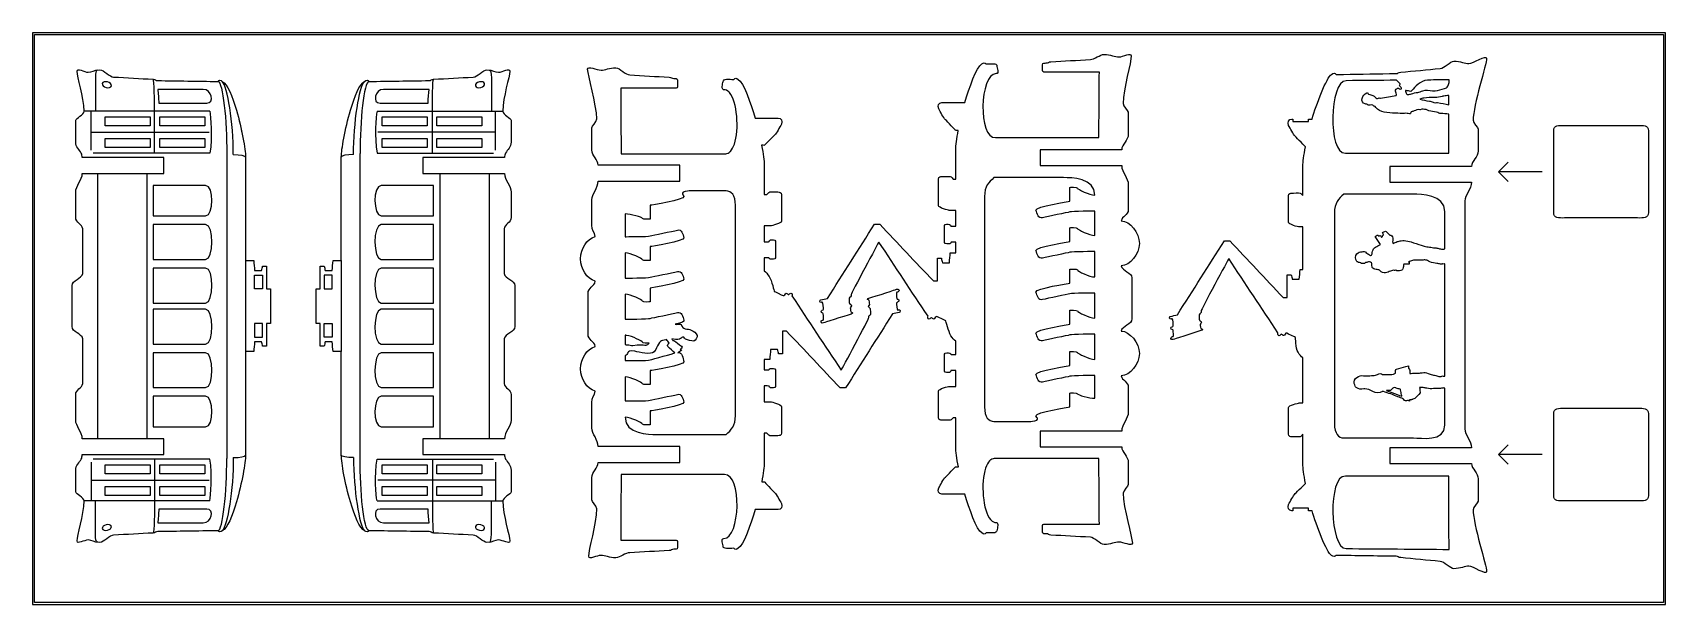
# Model space of a CAD drawing. Extents: x 0 to 300, y 0 to 105.
import ezdxf

# ---------------------------------------------------------------- set-up
doc = ezdxf.new("R2010")
doc.units = 0
doc.header["$MEASUREMENT"] = 0
doc.layers.add('DEFAULT', color=18, linetype='CONTINUOUS')

msp = doc.modelspace()

# ---------------------------------------------------------------- linework, layer by layer
at = {"layer": 'DEFAULT', "color": 242}
for points in [[(300, 105), (0, 105), (0, 0), (300, 0)], [(299.65, 0.35), (0.35, 0.35), (0.35, 104.65), (299.65, 104.65)], [(13.32, 89.53), (21.59, 89.53), (21.59, 87.88), (13.32, 87.88)], [(23.35, 89.53), (31.62, 89.53), (31.62, 87.88), (23.35, 87.88)], [(72.48, 87.88), (64.21, 87.88), (64.21, 89.53), (72.48, 89.53)], [(82.51, 87.88), (74.25, 87.88), (74.25, 89.53), (82.51, 89.53)], [(13.32, 85.55), (21.59, 85.55), (21.59, 83.9), (13.32, 83.9)], [(23.35, 85.55), (31.62, 85.55), (31.62, 83.9), (23.35, 83.9)], [(72.48, 83.9), (64.21, 83.9), (64.21, 85.55), (72.48, 85.55)], [(82.51, 83.9), (74.25, 83.9), (74.25, 85.55), (82.51, 85.55)], [(13.32, 25.65), (21.59, 25.65), (21.59, 24), (13.32, 24)], [(23.35, 25.65), (31.62, 25.65), (31.62, 24), (23.35, 24)], [(72.48, 24), (64.21, 24), (64.21, 25.65), (72.48, 25.65)], [(82.51, 24), (74.25, 24), (74.25, 25.65), (82.51, 25.65)], [(13.32, 21.67), (21.59, 21.67), (21.59, 20.02), (13.32, 20.02)], [(23.35, 21.67), (31.62, 21.67), (31.62, 20.02), (23.35, 20.02)], [(72.48, 20.02), (64.21, 20.02), (64.21, 21.67), (72.48, 21.67)], [(82.51, 20.02), (74.25, 20.02), (74.25, 21.67), (82.51, 21.67)]]:
    msp.add_lwpolyline(points, close=True, dxfattribs=at)
at = {"layer": 'DEFAULT', "color": 250}
for points in [[(32.55, 90.57), (9.44, 90.57)], [(10.77, 83.43), (10.77, 90.57)], [(22.38, 82.86), (22.38, 90.57)], [(37.4, 90.74), (37.44, 90.74)], [(58.44, 90.74), (58.39, 90.74)], [(63.28, 90.57), (86.39, 90.57)], [(73.45, 82.86), (73.45, 90.57)], [(85.06, 83.43), (85.06, 90.57)], [(10.77, 86.72), (32.41, 86.72)], [(85.06, 86.72), (63.43, 86.72)], [(32.55, 82.86), (11.14, 82.86)], [(35.67, 82.79), (35.67, 26.76)], [(60.16, 26.76), (60.16, 82.79)], [(63.28, 82.86), (84.7, 82.86)], [(271.11, 81.24), (269.33, 79.46), (271.11, 77.68)], [(11.89, 79.16), (11.89, 30.39)], [(20.97, 79.16), (20.97, 30.39)], [(74.86, 30.39), (74.86, 79.16)], [(83.94, 30.39), (83.94, 79.16)], [(277.36, 79.46), (269.33, 79.46)], [(39.12, 63.14), (39.12, 46.41)], [(56.72, 46.41), (56.72, 63.14)], [(271.11, 29.28), (269.33, 27.51), (271.11, 25.73)], [(277.36, 27.51), (269.33, 27.51)], [(10.77, 26.12), (10.77, 18.98)], [(32.55, 26.68), (11.14, 26.68)], [(22.38, 26.68), (22.38, 18.98)], [(63.28, 26.69), (84.7, 26.69)], [(73.45, 26.69), (73.45, 18.98)], [(85.06, 26.12), (85.06, 18.98)], [(10.77, 22.83), (32.41, 22.83)], [(85.06, 22.83), (63.43, 22.83)], [(32.55, 18.98), (9.44, 18.98)], [(37.4, 18.81), (37.44, 18.81)], [(58.44, 18.81), (58.39, 18.81)], [(63.28, 18.98), (86.39, 18.98)]]:
    msp.add_lwpolyline(points, dxfattribs=at)
for points in [[(40.78, 60.46), (42.25, 60.46), (42.25, 57.96), (40.78, 57.96)], [(55.05, 60.46), (53.58, 60.46), (53.58, 57.96), (55.05, 57.96)], [(40.78, 49.09), (42.25, 49.09), (42.25, 51.58), (40.78, 51.58)], [(55.05, 49.09), (53.58, 49.09), (53.58, 51.59), (55.05, 51.59)]]:
    msp.add_lwpolyline(points, close=True, dxfattribs=at)
at = {"layer": 'DEFAULT', "color": 242}
for points, knots in [([(201.32, 26.08), (201.32, 27.21), (200.11, 27.88), (200.11, 28.91), (195.11, 28.91), (190.11, 28.91), (185.11, 28.91), (185.11, 29.88), (185.11, 30.84), (185.11, 31.81), (190.11, 31.81), (195.11, 31.81), (200.11, 31.81), (200.11, 33.03), (201.32, 34.15), (201.32, 35.26), (201.32, 36.81), (201.32, 38.37), (201.32, 39.92), (201.32, 40.88), (200.16, 41.13), (200.02, 41.97), (201.61, 41.97), (203.35, 44.14), (203.35, 46.09), (203.35, 48.04), (201.56, 50.18), (200.02, 50.18), (200.21, 51.16), (201.99, 51.41), (202, 52.43), (202, 54.94), (202, 57.45), (201.99, 59.96), (201.99, 60.98), (200.21, 61.2), (200.02, 62.18), (201.61, 62.18), (203.35, 64.35), (203.35, 66.3), (203.35, 68.25), (201.61, 70.42), (200.02, 70.42), (200.16, 71.26), (201.32, 71.51), (201.32, 72.47), (201.32, 74.02), (201.32, 75.58), (201.32, 77.13), (201.32, 78.23), (200.11, 79.36), (200.11, 80.58), (195.11, 80.58), (190.11, 80.58), (185.11, 80.58), (185.11, 81.55), (185.11, 82.51), (185.11, 83.48), (190.11, 83.48), (195.11, 83.48), (200.11, 83.48), (200.11, 84.51), (201.32, 85.18), (201.32, 86.31), (201.31, 87.68), (201.31, 89.05), (201.31, 90.41), (201.22, 90.75), (200.39, 91.4), (200.39, 91.99), (200.39, 94.65), (201.87, 99.7), (201.87, 100.73), (201.87, 101.43), (200.36, 100.55), (199.61, 100.55), (198.86, 100.55), (198.07, 101), (196.87, 101), (196.17, 101), (195.08, 100.07), (194.35, 100.07), (191.93, 99.93), (189.5, 99.8), (187.08, 99.67), (186.62, 99.67), (186.66, 99.43), (186.25, 99.43), (186.09, 99.42), (185.94, 99.42), (185.79, 99.42), (185.65, 99.42), (185.54, 99.28), (185.54, 99.11), (185.54, 98.75), (185.54, 98.39), (185.54, 98.03), (185.54, 97.89), (185.65, 97.77), (185.79, 97.77), (189.19, 97.77), (192.59, 97.77), (196, 97.77), (195.97, 93.75), (195.94, 89.74), (195.91, 85.72), (189.58, 85.72), (183.25, 85.72), (176.91, 85.72), (173.64, 85.52), (174.01, 97.47), (177.04, 97.47), (177.37, 97.47), (177.4, 97.8), (177.34, 98.05), (177.29, 98.22), (177.25, 98.38), (177.21, 98.54), (177.21, 98.54), (177.21, 98.55), (177.2, 98.56), (177.2, 98.71), (177.19, 98.86), (177.18, 99.02), (177.12, 99.16), (176.87, 99.28), (176.56, 99.28), (176.56, 99.28), (176.55, 99.28), (176.54, 99.28), (176.1, 99.27), (175.66, 99.27), (175.22, 99.26), (174.98, 99.55), (174.72, 99.54), (174.39, 99.26), (173.47, 98.8), (172.05, 94.75), (171.29, 92.16), (169.88, 92.16), (168.47, 92.16), (167.07, 92.16), (166.54, 92.16), (166.18, 91.58), (166.48, 91.02), (166.77, 90.46), (167.37, 89.36), (167.71, 89.02), (168.05, 88.68), (169.57, 87.06), (169.57, 87.06), (169.57, 87.04), (170.08, 87.08), (170.07, 87.06), (169.79, 85.55), (169.61, 84.22), (169.61, 83.58), (169.61, 81.76), (169.61, 79.93), (169.61, 78.11), (169.45, 78.11), (169.28, 78.11), (169.11, 78.11), (169.11, 78.11), (168.79, 78.55), (168.6, 78.58), (168.42, 78.61), (167.33, 78.58), (167.1, 78.58), (166.86, 78.58), (166.45, 78.55), (166.45, 78.11), (166.45, 76.47), (166.45, 74.84), (166.45, 73.2), (166.45, 72.85), (168.24, 72.35), (168.42, 72.35), (168.59, 72.35), (169.61, 72.35), (169.61, 72.35), (169.61, 71.38), (169.61, 70.4), (169.61, 69.43), (169.38, 69.43), (168.71, 69.44), (168.71, 69.47), (168.71, 69.56), (168.68, 69.79), (168.45, 69.79), (168.21, 69.79), (167.57, 69.91), (167.54, 69.57), (167.52, 69.24), (167.54, 66.82), (167.54, 66.47), (167.54, 66.12), (168.3, 66.23), (168.51, 66.23), (168.73, 66.23), (168.77, 66.5), (168.77, 66.5), (169.05, 66.5), (169.33, 66.5), (169.61, 66.5), (169.61, 65.85), (169.61, 65.2), (169.61, 64.56), (169.27, 64.56), (168.94, 64.56), (168.6, 64.56), (168.55, 63.95), (168.5, 63.34), (168.45, 62.74), (168.02, 62.74), (167.58, 62.74), (167.15, 62.74), (167.1, 63.01), (167.04, 63.29), (166.98, 63.56), (166.73, 63.56), (166.49, 63.56), (166.24, 63.56), (166.24, 62.17), (166.24, 60.78), (166.24, 59.39), (166, 59.39), (165.75, 59.39), (165.51, 59.39), (162.22, 62.86), (158.94, 66.34), (155.66, 69.81), (155.33, 69.81), (155.01, 69.81), (154.69, 69.81), (151.81, 65.27), (148.93, 60.73), (146.04, 56.2), (145.63, 56.11), (145.22, 56.02), (144.81, 55.93), (144.81, 55.93), (144.55, 55.91), (144.63, 55.62), (144.72, 55.34), (144.9, 55.49), (145.09, 55.49), (145.3, 55.49), (145.3, 54.34), (145.3, 54.19), (145.3, 54.03), (144.85, 53.99), (144.86, 53.81), (144.88, 53.37), (145.25, 53.64), (145.27, 53.37), (145.3, 53.11), (145.36, 52.22), (145.27, 52.22), (145.18, 52.22), (144.79, 52.16), (144.86, 51.87), (144.92, 51.59), (145.21, 51.63), (145.54, 51.76), (145.87, 51.9), (150.5, 53.35), (150.61, 53.4), (150.73, 53.44), (150.7, 53.68), (150.48, 53.64), (150.26, 53.59), (150.24, 54.3), (150.24, 54.45), (150.24, 54.61), (150.46, 54.65), (150.46, 54.85), (150.46, 55.05), (150.04, 55.14), (150.06, 55.45), (150.08, 55.75), (149.93, 56.26), (150.16, 56.39), (150.39, 56.53), (150.48, 56.77), (150.39, 56.88), (150.3, 56.99), (155.49, 66.55), (155.49, 66.55), (158.5, 62), (161.51, 57.46), (164.52, 52.91), (164.52, 52.91), (164.43, 52.36), (164.7, 52.38), (164.96, 52.4), (165.05, 52.67), (165.16, 52.67), (165.27, 52.67), (165.41, 52.38), (165.57, 52.4), (165.73, 52.43), (165.95, 52.95), (166.15, 52.85), (166.35, 52.73), (167.78, 52.07), (167.78, 52.07), (167.78, 52.07), (168.24, 50.11), (168.73, 49.34), (169.01, 48.88), (169.31, 48.53), (169.61, 48.32), (169.61, 47.51), (169.61, 46.7), (169.61, 45.89), (169.33, 45.89), (169.05, 45.89), (168.77, 45.89), (168.77, 45.89), (168.73, 46.16), (168.51, 46.16), (168.3, 46.16), (167.54, 46.27), (167.54, 45.92), (167.54, 45.57), (167.52, 43.15), (167.54, 42.82), (167.57, 42.48), (168.21, 42.6), (168.45, 42.6), (168.68, 42.6), (168.71, 42.83), (168.71, 42.92), (168.71, 42.95), (169.38, 42.96), (169.61, 42.96), (169.61, 41.99), (169.61, 41.01), (169.61, 40.04), (169.21, 40.04), (168.82, 40.04), (168.42, 40.04), (168.24, 40.04), (166.45, 39.54), (166.45, 39.19), (166.45, 37.55), (166.45, 35.92), (166.45, 34.28), (166.45, 33.84), (166.86, 33.81), (167.09, 33.81), (167.33, 33.81), (168.42, 33.78), (168.6, 33.81), (168.79, 33.84), (169.11, 34.28), (169.11, 34.28), (169.28, 34.28), (169.45, 34.28), (169.61, 34.28), (169.61, 32.46), (169.61, 30.63), (169.61, 28.81), (169.61, 28.17), (169.8, 26.78), (170.09, 25.24), (170.1, 25.2), (169.59, 25.27), (169.59, 25.24), (169.59, 25.24), (168.05, 23.71), (167.71, 23.37), (167.37, 23.04), (166.77, 21.93), (166.48, 21.37), (166.18, 20.81), (166.54, 20.23), (167.07, 20.23), (168.47, 20.23), (169.88, 20.23), (171.29, 20.23), (172.05, 17.64), (173.47, 13.59), (174.39, 13.13), (174.72, 12.84), (174.98, 12.84), (175.22, 13.13), (175.67, 13.12), (176.12, 13.12), (176.56, 13.11), (176.87, 13.11), (177.12, 13.34), (177.18, 13.49), (177.24, 13.81), (177.29, 14.13), (177.34, 14.45), (177.34, 14.47), (177.35, 14.5), (177.35, 14.52), (177.38, 14.74), (177.29, 14.97), (177.11, 15.02), (177.09, 15.03), (177.07, 15.03), (177.04, 15.03), (176.7, 15.03), (176.39, 15.18), (176.12, 15.44), (176.08, 15.47), (176.04, 15.52), (176, 15.56), (174.58, 17.13), (174.2, 22.42), (175.09, 25.01), (175.28, 25.58), (175.53, 26.04), (175.84, 26.36), (175.91, 26.42), (175.99, 26.49), (176.06, 26.54), (176.31, 26.72), (176.6, 26.8), (176.91, 26.79), (183.25, 26.79), (189.58, 26.79), (195.91, 26.79), (195.94, 22.77), (195.97, 18.75), (196, 14.74), (192.59, 14.74), (189.19, 14.74), (185.79, 14.74), (185.65, 14.74), (185.54, 14.62), (185.54, 14.47), (185.54, 14.08), (185.54, 13.68), (185.54, 13.28), (185.54, 13.11), (185.65, 12.97), (185.79, 12.97), (185.94, 12.97), (186.09, 12.97), (186.25, 12.97), (186.66, 12.96), (186.62, 12.72), (187.08, 12.72), (189.5, 12.59), (191.93, 12.46), (194.35, 12.32), (195.08, 12.32), (196.17, 10.99), (196.87, 10.99), (198.07, 10.99), (198.86, 11.44), (199.61, 11.44), (200.36, 11.44), (202.07, 10.56), (202.07, 11.26), (202.07, 12.29), (200.39, 17.74), (200.39, 20.4), (200.39, 21.02), (201.32, 21.71), (201.32, 22.03), (201.32, 23.38), (201.32, 24.73), (201.32, 26.08)], [11.461, 11.461, 11.461, 11.461, 12.461, 12.461, 12.461, 54.981, 54.981, 54.981, 63.198, 63.198, 63.198, 105.718, 105.718, 105.718, 106.718, 106.718, 106.718, 119.95, 119.95, 119.95, 120.95, 120.95, 120.95, 121.95, 121.95, 121.95, 122.95, 122.95, 122.95, 123.959055, 123.959055, 123.959055, 145.337111, 145.337111, 145.337111, 146.337111, 146.337111, 146.337111, 147.337111, 147.337111, 147.337111, 148.337111, 148.337111, 148.337111, 149.337111, 149.337111, 149.337111, 162.567111, 162.567111, 162.567111, 163.567111, 163.567111, 163.567111, 206.087111, 206.087111, 206.087111, 214.303111, 214.303111, 214.303111, 256.823111, 256.823111, 256.823111, 257.823111, 257.823111, 257.823111, 269.442145, 269.442145, 269.442145, 270.442145, 270.442145, 270.442145, 271.442145, 271.442145, 271.442145, 272.442145, 272.442145, 272.442145, 273.442145, 273.442145, 273.442145, 274.442145, 274.442145, 274.442145, 295.063184, 295.063184, 295.063184, 296.063184, 296.063184, 296.063184, 297.364338, 297.364338, 297.364338, 298.364338, 298.364338, 298.364338, 301.409338, 301.409338, 301.409338, 302.409338, 302.409338, 302.409338, 331.348338, 331.348338, 331.348338, 365.489254, 365.489254, 365.489254, 419.338254, 419.338254, 419.338254, 420.338254, 420.338254, 420.338254, 421.338254, 421.338254, 421.338254, 422.766736, 422.766736, 422.766736, 423.766736, 423.766736, 423.766736, 425.071694, 425.071694, 425.071694, 426.071694, 426.071694, 426.071694, 426.130694, 426.130694, 426.130694, 429.871191, 429.871191, 429.871191, 430.871191, 430.871191, 430.871191, 431.871191, 431.871191, 431.871191, 443.834191, 443.834191, 443.834191, 444.834191, 444.834191, 444.834191, 445.834191, 445.834191, 445.834191, 446.834191, 446.834191, 446.834191, 447.834191, 447.834191, 447.834191, 448.834191, 448.834191, 448.834191, 464.335191, 464.335191, 464.335191, 465.754192, 465.754192, 465.754192, 466.754192, 466.754192, 466.754192, 467.754192, 467.754192, 467.754192, 468.754192, 468.754192, 468.754192, 482.674192, 482.674192, 482.674192, 483.674192, 483.674192, 483.674192, 484.674192, 484.674192, 484.674192, 492.954192, 492.954192, 492.954192, 493.954192, 493.954192, 493.954192, 494.954192, 494.954192, 494.954192, 495.954192, 495.954192, 495.954192, 496.954192, 496.954192, 496.954192, 497.954192, 497.954192, 497.954192, 498.954192, 498.954192, 498.954192, 501.333192, 501.333192, 501.333192, 506.834192, 506.834192, 506.834192, 509.700192, 509.700192, 509.700192, 514.878833, 514.878833, 514.878833, 518.538833, 518.538833, 518.538833, 520.921877, 520.921877, 520.921877, 523.011877, 523.011877, 523.011877, 534.840877, 534.840877, 534.840877, 536.920877, 536.920877, 536.920877, 577.574646, 577.574646, 577.574646, 580.324646, 580.324646, 580.324646, 626.034174, 626.034174, 626.034174, 629.615738, 629.615738, 629.615738, 630.615738, 630.615738, 630.615738, 631.615738, 631.615738, 631.615738, 632.615738, 632.615738, 632.615738, 633.615738, 633.615738, 633.615738, 634.615738, 634.615738, 634.615738, 635.615738, 635.615738, 635.615738, 636.615738, 636.615738, 636.615738, 637.615738, 637.615738, 637.615738, 638.615738, 638.615738, 638.615738, 639.615738, 639.615738, 639.615738, 640.615738, 640.615738, 640.615738, 641.615738, 641.615738, 641.615738, 642.615738, 642.615738, 642.615738, 643.615738, 643.615738, 643.615738, 644.615738, 644.615738, 644.615738, 645.615738, 645.615738, 645.615738, 691.997221, 691.997221, 691.997221, 692.997221, 692.997221, 692.997221, 693.997221, 693.997221, 693.997221, 694.997221, 694.997221, 694.997221, 695.997221, 695.997221, 695.997221, 696.997221, 696.997221, 696.997221, 697.997221, 697.997221, 697.997221, 698.997221, 698.997221, 698.997221, 705.867221, 705.867221, 705.867221, 708.246221, 708.246221, 708.246221, 709.246221, 709.246221, 709.246221, 710.246221, 710.246221, 710.246221, 711.246221, 711.246221, 711.246221, 712.246221, 712.246221, 712.246221, 713.246221, 713.246221, 713.246221, 714.246221, 714.246221, 714.246221, 722.525222, 722.525222, 722.525222, 725.910222, 725.910222, 725.910222, 726.910222, 726.910222, 726.910222, 740.830222, 740.830222, 740.830222, 741.830222, 741.830222, 741.830222, 742.830222, 742.830222, 742.830222, 743.830222, 743.830222, 743.830222, 745.247222, 745.247222, 745.247222, 760.747222, 760.747222, 760.747222, 761.747222, 761.747222, 761.747222, 762.747222, 762.747222, 762.747222, 763.747222, 763.747222, 763.747222, 764.747222, 764.747222, 764.747222, 765.747222, 765.747222, 765.747222, 777.712222, 777.712222, 777.712222, 778.712222, 778.712222, 778.712222, 779.712222, 779.712222, 779.712222, 783.51168, 783.51168, 783.51168, 784.51168, 784.51168, 784.51168, 787.270242, 787.270242, 787.270242, 788.270242, 788.270242, 788.270242, 789.270242, 789.270242, 789.270242, 790.270242, 790.270242, 790.270242, 791.270242, 791.270242, 791.270242, 792.270242, 792.270242, 792.270242, 793.270242, 793.270242, 793.270242, 794.270242, 794.270242, 794.270242, 795.270242, 795.270242, 795.270242, 796.270242, 796.270242, 796.270242, 850.119242, 850.119242, 850.119242, 884.272157, 884.272157, 884.272157, 913.211157, 913.211157, 913.211157, 914.211157, 914.211157, 914.211157, 917.586157, 917.586157, 917.586157, 918.586157, 918.586157, 918.586157, 919.887282, 919.887282, 919.887282, 920.887282, 920.887282, 920.887282, 941.508266, 941.508266, 941.508266, 942.508266, 942.508266, 942.508266, 943.508266, 943.508266, 943.508266, 944.508266, 944.508266, 944.508266, 945.508266, 945.508266, 945.508266, 946.508266, 946.508266, 946.508266, 957.969266, 957.969266, 957.969266, 957.969266]), ([(265.61, 87.3), (265.61, 87.62), (264.68, 88.33), (264.68, 88.94), (264.68, 91.61), (267.16, 99.26), (267.16, 100.29), (267.16, 100.99), (264.65, 99.31), (263.9, 99.31), (263.15, 99.31), (262.36, 99.76), (261.16, 99.76), (260.46, 99.76), (259.37, 98.43), (258.64, 98.43), (256.22, 98.19), (253.8, 97.96), (251.37, 97.73), (250.91, 97.73), (250.95, 97.49), (250.54, 97.49), (247.31, 97.44), (244.09, 97.39), (240.87, 97.34), (240.86, 97.34), (240.84, 97.34), (240.83, 97.34), (240.39, 97.33), (239.95, 97.33), (239.51, 97.32), (239.27, 97.61), (239.01, 97.61), (238.68, 97.32), (237.76, 96.86), (235.84, 91.71), (235.08, 89.12), (234.85, 89.12), (234.63, 89.12), (234.41, 89.12), (234.41, 88.97), (234.41, 88.81), (234.41, 88.66), (233.45, 88.66), (232.5, 88.66), (231.55, 88.66), (231.55, 88.81), (231.55, 88.97), (231.55, 89.12), (231.49, 89.12), (231.42, 89.12), (231.36, 89.12), (230.83, 89.12), (230.48, 88.54), (230.77, 87.97), (231.06, 87.42), (231.66, 86.32), (232, 85.98), (232.34, 85.64), (233.87, 84.02), (233.87, 84.02), (233.57, 82.48), (233.4, 81.19), (233.4, 80.54), (233.4, 78.71), (233.4, 76.89), (233.4, 75.07), (233.4, 75.07), (233.08, 75.51), (232.89, 75.54), (232.71, 75.57), (231.62, 75.54), (231.39, 75.54), (231.15, 75.54), (230.74, 75.51), (230.74, 75.07), (230.74, 73.43), (230.74, 71.8), (230.74, 70.16), (230.74, 69.81), (232.53, 69.31), (232.71, 69.31), (232.94, 69.31), (233.17, 69.31), (233.4, 69.31), (233.4, 66.71), (233.4, 64.11), (233.4, 61.52), (233.23, 61.52), (233.06, 61.52), (232.89, 61.52), (232.84, 60.91), (232.79, 60.3), (232.74, 59.7), (232.31, 59.7), (231.88, 59.7), (231.45, 59.7), (231.39, 59.97), (231.33, 60.24), (231.27, 60.52), (231.02, 60.52), (230.78, 60.52), (230.53, 60.52), (230.53, 59.13), (230.53, 57.74), (230.53, 56.34), (230.29, 56.34), (230.04, 56.34), (229.8, 56.34), (226.51, 59.82), (223.23, 63.29), (219.95, 66.77), (219.62, 66.77), (219.3, 66.77), (218.98, 66.77), (216.1, 62.23), (213.22, 57.69), (210.34, 53.16), (209.92, 53.07), (209.51, 52.98), (209.1, 52.89), (209.1, 52.89), (208.84, 52.87), (208.92, 52.58), (209.01, 52.29), (209.19, 52.45), (209.39, 52.45), (209.59, 52.45), (209.59, 51.3), (209.59, 51.15), (209.59, 50.99), (209.14, 50.95), (209.15, 50.77), (209.17, 50.33), (209.54, 50.59), (209.56, 50.33), (209.59, 50.06), (209.65, 49.18), (209.56, 49.18), (209.47, 49.18), (209.08, 49.12), (209.15, 48.83), (209.21, 48.54), (209.5, 48.59), (209.83, 48.72), (210.16, 48.85), (214.79, 50.31), (214.9, 50.35), (215.02, 50.4), (214.99, 50.64), (214.77, 50.59), (214.55, 50.55), (214.53, 51.26), (214.53, 51.41), (214.53, 51.57), (214.75, 51.61), (214.75, 51.81), (214.75, 52), (214.33, 52.1), (214.35, 52.4), (214.37, 52.71), (214.22, 53.22), (214.45, 53.35), (214.68, 53.48), (214.77, 53.73), (214.68, 53.84), (214.59, 53.95), (219.78, 63.51), (219.78, 63.51), (222.79, 58.96), (225.8, 54.41), (228.81, 49.87), (228.81, 49.87), (228.73, 49.32), (228.99, 49.34), (229.25, 49.36), (229.34, 49.63), (229.45, 49.63), (229.56, 49.63), (229.7, 49.34), (229.86, 49.36), (230.02, 49.38), (230.25, 49.91), (230.44, 49.8), (230.64, 49.69), (232.07, 49.03), (232.07, 49.03), (232.07, 49.03), (232.03, 47.07), (232.52, 46.3), (232.8, 45.84), (233.1, 45.49), (233.4, 45.27), (233.4, 42.52), (233.4, 39.76), (233.4, 37), (233.17, 37), (232.94, 37), (232.71, 37), (232.53, 37), (230.74, 36.5), (230.74, 36.15), (230.74, 34.51), (230.74, 32.87), (230.74, 31.24), (230.74, 30.8), (231.15, 30.77), (231.39, 30.77), (231.62, 30.77), (232.71, 30.74), (232.89, 30.77), (233.08, 30.8), (233.4, 31.24), (233.4, 31.24), (233.4, 29.41), (233.4, 27.59), (233.4, 25.77), (233.4, 25.11), (233.58, 23.78), (233.88, 22.19), (233.88, 22.19), (232.34, 20.67), (232, 20.33), (231.66, 19.99), (231.06, 18.89), (230.77, 18.33), (230.48, 17.77), (230.83, 17.19), (231.36, 17.19), (231.42, 17.19), (231.49, 17.19), (231.55, 17.19), (231.55, 17.34), (231.55, 17.5), (231.55, 17.65), (232.5, 17.65), (233.45, 17.65), (234.41, 17.65), (234.41, 17.5), (234.41, 17.34), (234.41, 17.19), (234.63, 17.19), (234.85, 17.19), (235.08, 17.19), (235.84, 14.6), (237.76, 9.44), (238.68, 8.99), (239.01, 8.7), (239.27, 8.69), (239.51, 8.99), (243.19, 8.93), (246.86, 8.88), (250.54, 8.82), (250.95, 8.82), (250.91, 8.58), (251.37, 8.58), (253.8, 8.34), (256.22, 8.11), (258.64, 7.88), (259.37, 7.88), (260.46, 6.55), (261.16, 6.55), (262.36, 6.55), (263.15, 7), (263.9, 7), (264.65, 7), (267.16, 5.31), (267.16, 6.02), (267.16, 7.05), (264.68, 14.7), (264.68, 17.36), (264.68, 17.94), (265.5, 18.59), (265.6, 18.93), (265.6, 20.3), (265.61, 21.67), (265.61, 23.03), (265.61, 24.17), (264.4, 24.84), (264.4, 25.87), (259.4, 25.87), (254.4, 25.87), (249.4, 25.87), (249.4, 26.83), (249.4, 27.8), (249.4, 28.77), (254.4, 28.77), (259.4, 28.77), (264.4, 28.77), (264.4, 29.99), (263.17, 31.11), (263.17, 32.21), (263.17, 46.17), (263.17, 60.13), (263.17, 74.09), (263.17, 75.19), (264.4, 76.32), (264.4, 77.54), (259.4, 77.54), (254.4, 77.54), (249.4, 77.54), (249.4, 78.51), (249.4, 79.47), (249.4, 80.44), (254.4, 80.44), (259.4, 80.44), (264.4, 80.44), (264.4, 81.47), (265.61, 82.14), (265.61, 83.27), (265.61, 84.61), (265.61, 85.95), (265.61, 87.3)], [11.406, 11.406, 11.406, 11.406, 12.406, 12.406, 12.406, 13.406, 13.406, 13.406, 14.406, 14.406, 14.406, 15.406, 15.406, 15.406, 16.406, 16.406, 16.406, 37.091078, 37.091078, 37.091078, 38.091078, 38.091078, 38.091078, 65.503145, 65.503145, 65.503145, 65.604145, 65.604145, 65.604145, 69.344642, 69.344642, 69.344642, 70.344642, 70.344642, 70.344642, 71.344642, 71.344642, 71.344642, 73.254642, 73.254642, 73.254642, 74.574642, 74.574642, 74.574642, 82.654642, 82.654642, 82.654642, 83.974642, 83.974642, 83.974642, 84.534642, 84.534642, 84.534642, 85.534642, 85.534642, 85.534642, 86.534642, 86.534642, 86.534642, 87.534642, 87.534642, 87.534642, 88.534642, 88.534642, 88.534642, 104.034642, 104.034642, 104.034642, 105.034642, 105.034642, 105.034642, 106.034642, 106.034642, 106.034642, 107.034642, 107.034642, 107.034642, 120.954642, 120.954642, 120.954642, 121.954642, 121.954642, 121.954642, 123.924642, 123.924642, 123.924642, 146.014642, 146.014642, 146.014642, 147.465642, 147.465642, 147.465642, 152.644283, 152.644283, 152.644283, 156.304283, 156.304283, 156.304283, 158.687327, 158.687327, 158.687327, 160.777327, 160.777327, 160.777327, 172.607327, 172.607327, 172.607327, 174.687327, 174.687327, 174.687327, 215.341096, 215.341096, 215.341096, 218.091096, 218.091096, 218.091096, 263.801468, 263.801468, 263.801468, 267.383031, 267.383031, 267.383031, 268.383031, 268.383031, 268.383031, 269.383031, 269.383031, 269.383031, 270.383031, 270.383031, 270.383031, 271.383031, 271.383031, 271.383031, 272.383031, 272.383031, 272.383031, 273.383031, 273.383031, 273.383031, 274.383031, 274.383031, 274.383031, 275.383031, 275.383031, 275.383031, 276.383031, 276.383031, 276.383031, 277.383031, 277.383031, 277.383031, 278.383031, 278.383031, 278.383031, 279.383031, 279.383031, 279.383031, 280.383031, 280.383031, 280.383031, 281.383031, 281.383031, 281.383031, 282.383031, 282.383031, 282.383031, 283.383031, 283.383031, 283.383031, 329.764504, 329.764504, 329.764504, 330.764504, 330.764504, 330.764504, 331.764504, 331.764504, 331.764504, 332.764504, 332.764504, 332.764504, 333.764504, 333.764504, 333.764504, 334.764504, 334.764504, 334.764504, 335.764504, 335.764504, 335.764504, 336.764504, 336.764504, 336.764504, 360.224504, 360.224504, 360.224504, 362.194504, 362.194504, 362.194504, 363.194504, 363.194504, 363.194504, 377.115504, 377.115504, 377.115504, 378.115504, 378.115504, 378.115504, 379.115504, 379.115504, 379.115504, 380.115504, 380.115504, 380.115504, 395.615504, 395.615504, 395.615504, 396.615504, 396.615504, 396.615504, 397.615504, 397.615504, 397.615504, 398.615504, 398.615504, 398.615504, 399.615504, 399.615504, 399.615504, 400.175504, 400.175504, 400.175504, 401.494504, 401.494504, 401.494504, 409.574504, 409.574504, 409.574504, 410.893504, 410.893504, 410.893504, 412.803504, 412.803504, 412.803504, 413.803504, 413.803504, 413.803504, 414.803504, 414.803504, 414.803504, 446.057053, 446.057053, 446.057053, 447.057053, 447.057053, 447.057053, 467.742036, 467.742036, 467.742036, 468.742036, 468.742036, 468.742036, 469.742036, 469.742036, 469.742036, 470.742036, 470.742036, 470.742036, 471.742036, 471.742036, 471.742036, 472.742036, 472.742036, 472.742036, 484.378067, 484.378067, 484.378067, 485.378067, 485.378067, 485.378067, 527.897067, 527.897067, 527.897067, 536.114067, 536.114067, 536.114067, 578.633067, 578.633067, 578.633067, 579.633067, 579.633067, 579.633067, 698.344067, 698.344067, 698.344067, 699.344067, 699.344067, 699.344067, 741.863067, 741.863067, 741.863067, 750.080067, 750.080067, 750.080067, 792.599067, 792.599067, 792.599067, 793.599067, 793.599067, 793.599067, 805.005067, 805.005067, 805.005067, 805.005067]), ([(7.91, 20.61), (7.91, 20.29), (9.44, 19.6), (9.44, 18.98), (9.44, 16.32), (8.16, 12.67), (8.16, 11.64), (8.16, 10.94), (9.47, 11.82), (10.22, 11.82), (10.97, 11.82), (11.16, 11.37), (12.36, 11.37), (13.06, 11.37), (14.15, 12.7), (14.88, 12.7), (17.31, 12.84), (19.73, 12.97), (22.15, 13.1), (22.61, 13.1), (22.57, 13.35), (22.98, 13.35), (26.66, 13.4), (30.33, 13.46), (34.01, 13.51), (34.26, 13.22), (34.52, 13.23), (34.84, 13.51), (35.76, 13.97), (36.69, 16.22), (37.44, 18.81), (37.93, 20.46), (38.36, 22.36), (38.66, 23.91), (38.95, 25.44), (39.12, 26.72), (39.12, 27.37), (39.12, 33.72), (39.12, 40.07), (39.12, 46.41), (39.62, 46.41), (40.13, 46.41), (40.63, 46.41), (40.68, 47.02), (40.73, 47.63), (40.79, 48.23), (41.22, 48.23), (41.65, 48.23), (42.08, 48.23), (42.14, 47.96), (42.19, 47.68), (42.25, 47.41), (42.5, 47.41), (42.75, 47.41), (42.99, 47.41), (42.99, 48.8), (42.99, 50.19), (42.99, 51.58), (43.24, 51.58), (43.48, 51.58), (43.72, 51.58), (43.72, 53.71), (43.72, 55.84), (43.72, 57.97), (43.48, 57.97), (43.24, 57.97), (42.99, 57.97), (42.99, 59.36), (42.99, 60.75), (42.99, 62.14), (42.75, 62.14), (42.5, 62.14), (42.25, 62.14), (42.19, 61.87), (42.14, 61.59), (42.08, 61.32), (41.65, 61.32), (41.22, 61.32), (40.79, 61.32), (40.73, 61.92), (40.68, 62.53), (40.63, 63.14), (40.13, 63.14), (39.62, 63.14), (39.12, 63.14), (39.12, 69.48), (39.12, 75.83), (39.12, 82.18), (39.12, 82.84), (38.94, 84.16), (38.64, 85.74), (38.35, 87.29), (37.93, 89.08), (37.44, 90.74), (36.69, 93.33), (35.76, 95.58), (34.84, 96.04), (34.52, 96.32), (34.26, 96.33), (34.01, 96.04), (30.33, 96.09), (26.66, 96.15), (22.98, 96.2), (22.57, 96.2), (22.61, 96.45), (22.15, 96.45), (19.73, 96.58), (17.31, 96.71), (14.88, 96.85), (14.15, 96.85), (13.06, 98.18), (12.36, 98.18), (11.16, 98.18), (10.97, 97.73), (10.22, 97.73), (9.47, 97.73), (8.16, 98.61), (8.16, 97.91), (8.16, 96.88), (9.44, 93.23), (9.44, 90.57), (9.44, 89.95), (7.91, 89.26), (7.91, 88.94), (7.91, 87.59), (7.91, 86.24), (7.91, 84.89), (7.91, 84.04), (8.59, 83.51), (8.93, 82.86), (9.04, 82.65), (9.12, 82.32), (9.12, 82.06), (14.12, 82.06), (19.12, 82.06), (24.12, 82.06), (24.12, 81.09), (24.12, 80.13), (24.12, 79.16), (19.12, 79.16), (14.12, 79.16), (9.12, 79.16), (9.12, 77.94), (7.91, 76.81), (7.91, 75.71), (7.91, 74.16), (7.91, 72.6), (7.91, 71.05), (7.91, 70.09), (9.08, 69.84), (9.21, 69), (9.21, 66.27), (9.21, 63.53), (9.21, 60.79), (9.02, 59.81), (7.23, 59.56), (7.23, 58.54), (7.23, 56.03), (7.23, 53.52), (7.23, 51.01), (7.23, 49.99), (9.02, 49.77), (9.21, 48.79), (9.21, 46.04), (9.21, 43.29), (9.21, 40.55), (9.08, 39.71), (7.91, 39.46), (7.91, 38.5), (7.91, 36.95), (7.91, 35.39), (7.91, 33.84), (7.91, 32.74), (9.12, 31.61), (9.12, 30.39), (14.12, 30.39), (19.12, 30.39), (24.12, 30.39), (24.12, 29.42), (24.12, 28.46), (24.12, 27.49), (19.12, 27.49), (14.12, 27.49), (9.12, 27.49), (9.12, 27.23), (9.04, 26.9), (8.93, 26.68), (8.59, 26.04), (7.91, 25.51), (7.91, 24.66), (7.91, 23.31), (7.91, 21.96), (7.91, 20.61)], [11.459, 11.459, 11.459, 11.459, 12.459, 12.459, 12.459, 13.459, 13.459, 13.459, 14.459, 14.459, 14.459, 15.459, 15.459, 15.459, 16.459, 16.459, 16.459, 37.07993, 37.07993, 37.07993, 38.07993, 38.07993, 38.07993, 69.333464, 69.333464, 69.333464, 70.333464, 70.333464, 70.333464, 71.333464, 71.333464, 71.333464, 72.333464, 72.333464, 72.333464, 73.333464, 73.333464, 73.333464, 127.302464, 127.302464, 127.302464, 131.585464, 131.585464, 131.585464, 136.765101, 136.765101, 136.765101, 140.425101, 140.425101, 140.425101, 142.809123, 142.809123, 142.809123, 144.899123, 144.899123, 144.899123, 156.730123, 156.730123, 156.730123, 158.810123, 158.810123, 158.810123, 176.899123, 176.899123, 176.899123, 178.979123, 178.979123, 178.979123, 190.809123, 190.809123, 190.809123, 192.899123, 192.899123, 192.899123, 195.282167, 195.282167, 195.282167, 198.942167, 198.942167, 198.942167, 204.121805, 204.121805, 204.121805, 208.404805, 208.404805, 208.404805, 262.372805, 262.372805, 262.372805, 263.388425, 263.388425, 263.388425, 264.388425, 264.388425, 264.388425, 265.388425, 265.388425, 265.388425, 266.388425, 266.388425, 266.388425, 297.641974, 297.641974, 297.641974, 298.641974, 298.641974, 298.641974, 319.263509, 319.263509, 319.263509, 320.263509, 320.263509, 320.263509, 321.263509, 321.263509, 321.263509, 322.263509, 322.263509, 322.263509, 323.263509, 323.263509, 323.263509, 324.263509, 324.263509, 324.263509, 335.723509, 335.723509, 335.723509, 336.723509, 336.723509, 336.723509, 337.723509, 337.723509, 337.723509, 380.244509, 380.244509, 380.244509, 388.460509, 388.460509, 388.460509, 430.981509, 430.981509, 430.981509, 431.981509, 431.981509, 431.981509, 445.211509, 445.211509, 445.211509, 446.211509, 446.211509, 446.211509, 469.500509, 469.500509, 469.500509, 470.500509, 470.500509, 470.500509, 491.881512, 491.881512, 491.881512, 492.881512, 492.881512, 492.881512, 516.261512, 516.261512, 516.261512, 517.261512, 517.261512, 517.261512, 530.490512, 530.490512, 530.490512, 531.490512, 531.490512, 531.490512, 574.011512, 574.011512, 574.011512, 582.227512, 582.227512, 582.227512, 624.748512, 624.748512, 624.748512, 625.748512, 625.748512, 625.748512, 626.748512, 626.748512, 626.748512, 638.207512, 638.207512, 638.207512, 638.207512]), ([(13.51, 94.93), (13.04, 95.04), (12.73, 95.36), (12.8, 95.65), (12.86, 95.93), (13.29, 96.06), (13.75, 95.95), (14.22, 95.84), (14.54, 95.52), (14.47, 95.24), (14.4, 94.95), (13.97, 94.82), (13.51, 94.93)], [1, 1, 1, 1, 2, 2, 2, 3, 3, 3, 4, 4, 4, 5, 5, 5, 5]), ([(87.92, 88.94), (87.92, 89.26), (86.39, 89.95), (86.39, 90.57), (86.39, 93.23), (87.67, 96.88), (87.67, 97.91), (87.67, 98.61), (86.36, 97.73), (85.61, 97.73), (84.86, 97.73), (84.67, 98.18), (83.47, 98.18), (82.77, 98.18), (81.68, 96.84), (80.95, 96.84), (78.53, 96.71), (76.11, 96.58), (73.68, 96.45), (73.22, 96.45), (73.26, 96.2), (72.85, 96.2), (69.17, 96.15), (65.5, 96.09), (61.82, 96.04), (61.58, 96.33), (61.32, 96.32), (60.99, 96.04), (60.07, 95.58), (59.15, 93.33), (58.39, 90.74), (57.9, 89.09), (57.47, 87.19), (57.17, 85.64), (56.89, 84.11), (56.72, 82.83), (56.71, 82.18), (56.71, 75.83), (56.71, 69.48), (56.71, 63.14), (56.21, 63.14), (55.71, 63.14), (55.2, 63.14), (55.15, 62.53), (55.1, 61.92), (55.05, 61.32), (54.62, 61.32), (54.19, 61.32), (53.76, 61.32), (53.7, 61.59), (53.64, 61.86), (53.58, 62.14), (53.33, 62.14), (53.09, 62.14), (52.84, 62.14), (52.84, 60.75), (52.84, 59.36), (52.84, 57.97), (52.6, 57.97), (52.35, 57.97), (52.11, 57.97), (52.11, 55.84), (52.11, 53.71), (52.11, 51.58), (52.35, 51.58), (52.6, 51.58), (52.84, 51.58), (52.84, 50.19), (52.84, 48.8), (52.84, 47.41), (53.09, 47.41), (53.33, 47.41), (53.58, 47.41), (53.64, 47.68), (53.7, 47.96), (53.76, 48.23), (54.19, 48.23), (54.62, 48.23), (55.05, 48.23), (55.1, 47.63), (55.15, 47.02), (55.2, 46.41), (55.71, 46.41), (56.21, 46.41), (56.71, 46.41), (56.71, 40.07), (56.71, 33.72), (56.71, 27.37), (56.72, 26.71), (56.89, 25.39), (57.19, 23.81), (57.49, 22.26), (57.9, 20.47), (58.39, 18.81), (59.15, 16.22), (60.07, 13.97), (60.99, 13.51), (61.32, 13.23), (61.58, 13.22), (61.82, 13.51), (65.5, 13.46), (69.17, 13.4), (72.85, 13.35), (73.26, 13.35), (73.22, 13.1), (73.68, 13.1), (76.11, 12.97), (78.53, 12.84), (80.95, 12.7), (81.68, 12.7), (82.77, 11.37), (83.47, 11.37), (84.67, 11.37), (84.86, 11.82), (85.61, 11.82), (86.36, 11.82), (87.67, 10.94), (87.67, 11.64), (87.67, 12.67), (86.39, 16.32), (86.39, 18.98), (86.39, 19.6), (87.92, 20.29), (87.92, 20.61), (87.92, 21.96), (87.92, 23.31), (87.92, 24.66), (87.92, 25.51), (87.24, 26.04), (86.91, 26.69), (86.79, 26.9), (86.71, 27.23), (86.71, 27.49), (81.71, 27.49), (76.71, 27.49), (71.71, 27.49), (71.71, 28.46), (71.71, 29.42), (71.71, 30.39), (76.71, 30.39), (81.71, 30.39), (86.71, 30.39), (86.71, 31.61), (87.92, 32.74), (87.92, 33.84), (87.92, 35.39), (87.92, 36.95), (87.92, 38.5), (87.92, 39.46), (86.76, 39.71), (86.62, 40.55), (86.62, 43.28), (86.62, 46.02), (86.62, 48.76), (86.81, 49.74), (88.6, 49.99), (88.6, 51.01), (88.6, 53.52), (88.6, 56.03), (88.6, 58.54), (88.6, 59.56), (86.81, 59.78), (86.62, 60.76), (86.62, 63.51), (86.62, 66.25), (86.62, 69), (86.76, 69.84), (87.92, 70.09), (87.92, 71.05), (87.92, 72.6), (87.92, 74.16), (87.92, 75.71), (87.92, 76.81), (86.71, 77.94), (86.71, 79.16), (81.71, 79.16), (76.71, 79.16), (71.71, 79.16), (71.71, 80.13), (71.71, 81.09), (71.71, 82.06), (76.71, 82.06), (81.71, 82.06), (86.71, 82.06), (86.71, 82.32), (86.79, 82.65), (86.91, 82.86), (87.24, 83.51), (87.92, 84.04), (87.92, 84.89), (87.92, 86.24), (87.92, 87.59), (87.92, 88.94)], [11.459, 11.459, 11.459, 11.459, 12.459, 12.459, 12.459, 13.459, 13.459, 13.459, 14.459, 14.459, 14.459, 15.459, 15.459, 15.459, 16.459, 16.459, 16.459, 37.07993, 37.07993, 37.07993, 38.07993, 38.07993, 38.07993, 69.333449, 69.333449, 69.333449, 70.333449, 70.333449, 70.333449, 71.333449, 71.333449, 71.333449, 72.333449, 72.333449, 72.333449, 73.333449, 73.333449, 73.333449, 127.302449, 127.302449, 127.302449, 131.585449, 131.585449, 131.585449, 136.765171, 136.765171, 136.765171, 140.425171, 140.425171, 140.425171, 142.809193, 142.809193, 142.809193, 144.899193, 144.899193, 144.899193, 156.730193, 156.730193, 156.730193, 158.810193, 158.810193, 158.810193, 176.899193, 176.899193, 176.899193, 178.979193, 178.979193, 178.979193, 190.809193, 190.809193, 190.809193, 192.899193, 192.899193, 192.899193, 195.282237, 195.282237, 195.282237, 198.942237, 198.942237, 198.942237, 204.121959, 204.121959, 204.121959, 208.404959, 208.404959, 208.404959, 262.372959, 262.372959, 262.372959, 263.38858, 263.38858, 263.38858, 264.38858, 264.38858, 264.38858, 265.38858, 265.38858, 265.38858, 266.38858, 266.38858, 266.38858, 297.642129, 297.642129, 297.642129, 298.642129, 298.642129, 298.642129, 319.263664, 319.263664, 319.263664, 320.263664, 320.263664, 320.263664, 321.263664, 321.263664, 321.263664, 322.263664, 322.263664, 322.263664, 323.263664, 323.263664, 323.263664, 324.263664, 324.263664, 324.263664, 335.723664, 335.723664, 335.723664, 336.723664, 336.723664, 336.723664, 337.723664, 337.723664, 337.723664, 380.245664, 380.245664, 380.245664, 388.461664, 388.461664, 388.461664, 430.983664, 430.983664, 430.983664, 431.983664, 431.983664, 431.983664, 445.213664, 445.213664, 445.213664, 446.213664, 446.213664, 446.213664, 469.502664, 469.502664, 469.502664, 470.502664, 470.502664, 470.502664, 491.883666, 491.883666, 491.883666, 492.883666, 492.883666, 492.883666, 516.263666, 516.263666, 516.263666, 517.263666, 517.263666, 517.263666, 530.492666, 530.492666, 530.492666, 531.492666, 531.492666, 531.492666, 574.014666, 574.014666, 574.014666, 582.231666, 582.231666, 582.231666, 624.753666, 624.753666, 624.753666, 625.753666, 625.753666, 625.753666, 626.753666, 626.753666, 626.753666, 638.212666, 638.212666, 638.212666, 638.212666]), ([(83.04, 95.65), (83.11, 95.36), (82.79, 95.04), (82.33, 94.93), (81.86, 94.82), (81.44, 94.95), (81.36, 95.24), (81.3, 95.52), (81.61, 95.84), (82.08, 95.95), (82.54, 96.06), (82.97, 95.93), (83.04, 95.65)], [1, 1, 1, 1, 2, 2, 2, 3, 3, 3, 4, 4, 4, 5, 5, 5, 5]), ([(102.73, 83.47), (102.73, 82.34), (103.93, 81.67), (103.93, 80.64), (108.93, 80.64), (113.93, 80.64), (118.93, 80.64), (118.93, 79.67), (118.93, 78.71), (118.93, 77.74), (113.93, 77.74), (108.93, 77.74), (103.93, 77.74), (103.93, 76.52), (102.73, 75.39), (102.73, 74.29), (102.73, 72.74), (102.73, 71.18), (102.73, 69.63), (102.73, 68.67), (103.23, 68.42), (103.37, 67.58), (101.82, 67.06), (100.69, 65.41), (100.69, 63.46), (100.69, 61.51), (101.82, 59.86), (103.38, 59.34), (103.19, 58.36), (102.05, 58.14), (102.05, 57.12), (102.05, 54.61), (102.05, 52.1), (102.05, 49.59), (102.05, 48.57), (103.19, 48.35), (103.38, 47.37), (101.82, 46.85), (100.69, 45.2), (100.69, 43.25), (100.69, 41.3), (101.82, 39.65), (103.37, 39.13), (103.23, 38.29), (102.73, 38.04), (102.73, 37.08), (102.73, 35.53), (102.73, 33.97), (102.73, 32.42), (102.73, 31.31), (103.93, 30.19), (103.93, 28.97), (108.93, 28.97), (113.93, 28.97), (118.93, 28.97), (118.93, 28), (118.93, 27.04), (118.93, 26.07), (113.93, 26.07), (108.93, 26.07), (103.93, 26.07), (103.93, 25.04), (102.73, 24.37), (102.73, 23.24), (102.73, 21.89), (102.73, 20.54), (102.73, 19.19), (102.73, 18.87), (103.65, 18.18), (103.65, 17.56), (103.65, 14.9), (102.18, 9.85), (102.18, 8.82), (102.18, 8.12), (103.68, 9), (104.44, 9), (105.18, 9), (105.97, 8.55), (107.17, 8.55), (107.88, 8.55), (108.96, 9.48), (109.7, 9.48), (112.12, 9.62), (114.54, 9.75), (116.96, 9.88), (117.42, 9.88), (117.38, 10.12), (117.8, 10.12), (117.95, 10.13), (118.1, 10.13), (118.25, 10.13), (118.39, 10.13), (118.51, 10.27), (118.51, 10.44), (118.51, 10.8), (118.51, 11.16), (118.51, 11.52), (118.51, 11.66), (118.39, 11.78), (118.25, 11.78), (114.85, 11.78), (111.45, 11.78), (108.05, 11.78), (108.08, 15.8), (108.1, 19.81), (108.13, 23.82), (114.47, 23.82), (120.8, 23.82), (127.13, 23.82), (130.4, 24.03), (130.03, 12.08), (127, 12.08), (126.67, 12.08), (126.64, 11.75), (126.71, 11.5), (126.75, 11.33), (126.79, 11.17), (126.84, 11.01), (126.84, 11), (126.84, 11), (126.84, 10.99), (126.85, 10.84), (126.85, 10.69), (126.86, 10.53), (126.92, 10.39), (127.17, 10.27), (127.48, 10.27), (127.49, 10.27), (127.49, 10.27), (127.5, 10.27), (127.94, 10.28), (128.38, 10.28), (128.82, 10.29), (129.07, 10), (129.33, 10), (129.65, 10.29), (130.57, 10.75), (132, 14.8), (132.76, 17.39), (134.16, 17.39), (135.57, 17.39), (136.98, 17.39), (137.51, 17.39), (137.86, 17.97), (137.57, 18.53), (137.27, 19.09), (136.67, 20.19), (136.33, 20.53), (135.99, 20.87), (134.47, 22.48), (134.47, 22.48), (134.48, 22.52), (133.96, 22.45), (133.97, 22.49), (134.25, 23.98), (134.43, 25.34), (134.43, 25.97), (134.43, 27.79), (134.43, 29.62), (134.43, 31.44), (134.6, 31.44), (134.76, 31.44), (134.93, 31.44), (134.93, 31.44), (135.26, 31), (135.44, 30.97), (135.63, 30.94), (136.71, 30.97), (136.95, 30.97), (137.19, 30.97), (137.6, 31), (137.6, 31.44), (137.6, 33.08), (137.6, 34.71), (137.6, 36.35), (137.6, 36.7), (135.8, 37.2), (135.63, 37.2), (135.23, 37.2), (134.83, 37.2), (134.43, 37.2), (134.43, 38.17), (134.43, 39.15), (134.43, 40.12), (134.66, 40.12), (135.33, 40.11), (135.33, 40.08), (135.33, 39.99), (135.36, 39.76), (135.6, 39.76), (135.83, 39.76), (136.48, 39.64), (136.5, 39.98), (136.52, 40.31), (136.51, 42.73), (136.51, 43.08), (136.51, 43.43), (135.74, 43.32), (135.53, 43.32), (135.31, 43.32), (135.27, 43.05), (135.27, 43.05), (134.99, 43.05), (134.71, 43.05), (134.43, 43.05), (134.43, 43.7), (134.43, 44.34), (134.43, 44.99), (134.77, 44.99), (135.11, 44.99), (135.44, 44.99), (135.49, 45.6), (135.55, 46.21), (135.6, 46.81), (136.03, 46.81), (136.46, 46.81), (136.89, 46.81), (136.95, 46.54), (137.01, 46.26), (137.07, 45.99), (137.31, 45.99), (137.56, 45.99), (137.8, 45.99), (137.8, 47.38), (137.8, 48.77), (137.8, 50.16), (138.05, 50.16), (138.29, 50.16), (138.54, 50.16), (141.82, 46.69), (145.1, 43.21), (148.39, 39.74), (148.71, 39.74), (149.03, 39.74), (149.36, 39.74), (152.24, 44.28), (155.12, 48.81), (158, 53.35), (158.41, 53.44), (158.82, 53.53), (159.23, 53.62), (159.23, 53.62), (159.5, 53.64), (159.41, 53.93), (159.32, 54.21), (159.15, 54.06), (158.95, 54.06), (158.75, 54.06), (158.75, 55.21), (158.75, 55.36), (158.75, 55.51), (159.2, 55.56), (159.19, 55.74), (159.17, 56.18), (158.79, 55.91), (158.77, 56.18), (158.75, 56.44), (158.68, 57.32), (158.77, 57.32), (158.86, 57.32), (159.26, 57.39), (159.19, 57.68), (159.12, 57.96), (158.84, 57.92), (158.51, 57.79), (158.18, 57.65), (153.54, 56.2), (153.43, 56.15), (153.32, 56.11), (153.34, 55.87), (153.57, 55.91), (153.78, 55.96), (153.8, 55.25), (153.8, 55.1), (153.8, 54.94), (153.58, 54.9), (153.58, 54.7), (153.58, 54.5), (154.01, 54.41), (153.98, 54.1), (153.96, 53.8), (154.11, 53.29), (153.88, 53.15), (153.65, 53.02), (153.57, 52.78), (153.65, 52.67), (153.74, 52.56), (148.56, 43), (148.56, 43), (145.54, 47.55), (142.53, 52.09), (139.52, 56.64), (139.52, 56.64), (139.61, 57.19), (139.34, 57.17), (139.08, 57.15), (138.99, 56.88), (138.88, 56.88), (138.77, 56.88), (138.63, 57.17), (138.47, 57.15), (138.31, 57.12), (138.09, 56.59), (137.89, 56.7), (137.69, 56.82), (136.27, 57.48), (136.27, 57.48), (136.27, 57.48), (135.8, 59.44), (135.32, 60.21), (135.03, 60.67), (134.73, 61.02), (134.43, 61.23), (134.43, 62.04), (134.43, 62.85), (134.43, 63.66), (134.71, 63.66), (134.99, 63.66), (135.27, 63.66), (135.27, 63.66), (135.31, 63.39), (135.53, 63.39), (135.74, 63.39), (136.51, 63.28), (136.51, 63.63), (136.51, 63.98), (136.52, 66.4), (136.5, 66.73), (136.48, 67.07), (135.83, 66.95), (135.6, 66.95), (135.36, 66.95), (135.33, 66.72), (135.33, 66.63), (135.33, 66.6), (134.66, 66.59), (134.43, 66.59), (134.43, 67.56), (134.43, 68.54), (134.43, 69.51), (134.43, 69.51), (135.45, 69.51), (135.63, 69.51), (135.8, 69.51), (137.6, 70.01), (137.6, 70.36), (137.6, 72), (137.6, 73.63), (137.6, 75.27), (137.6, 75.71), (137.19, 75.74), (136.95, 75.74), (136.71, 75.74), (135.63, 75.77), (135.44, 75.74), (135.26, 75.71), (134.93, 75.27), (134.93, 75.27), (134.76, 75.27), (134.6, 75.27), (134.43, 75.27), (134.43, 77.09), (134.43, 78.92), (134.43, 80.74), (134.43, 81.38), (134.24, 82.79), (133.95, 84.31), (133.94, 84.36), (134.46, 84.27), (134.45, 84.31), (134.45, 84.31), (135.99, 85.84), (136.33, 86.18), (136.67, 86.51), (137.27, 87.62), (137.57, 88.18), (137.86, 88.74), (137.51, 89.32), (136.98, 89.32), (135.57, 89.32), (134.16, 89.32), (132.76, 89.32), (132, 91.91), (130.57, 95.96), (129.65, 96.42), (129.33, 96.7), (129.07, 96.71), (128.82, 96.42), (128.37, 96.43), (127.93, 96.43), (127.48, 96.44), (127.17, 96.44), (126.92, 96.21), (126.86, 96.06), (126.81, 95.74), (126.76, 95.42), (126.71, 95.1), (126.7, 95.08), (126.7, 95.05), (126.69, 95.03), (126.67, 94.81), (126.76, 94.58), (126.93, 94.53), (126.95, 94.52), (126.98, 94.52), (127, 94.52), (127.35, 94.52), (127.65, 94.37), (127.93, 94.11), (127.97, 94.07), (128.01, 94.03), (128.04, 93.99), (129.46, 92.42), (129.84, 87.13), (128.96, 84.54), (128.76, 83.97), (128.51, 83.51), (128.2, 83.19), (128.13, 83.13), (128.06, 83.06), (127.98, 83.01), (127.73, 82.83), (127.45, 82.75), (127.13, 82.76), (120.8, 82.76), (114.47, 82.76), (108.13, 82.76), (108.1, 86.78), (108.08, 90.8), (108.05, 94.81), (111.45, 94.81), (114.85, 94.81), (118.25, 94.81), (118.39, 94.81), (118.51, 94.93), (118.51, 95.08), (118.51, 95.47), (118.51, 95.87), (118.51, 96.27), (118.51, 96.44), (118.39, 96.58), (118.25, 96.58), (118.1, 96.58), (117.95, 96.58), (117.8, 96.58), (117.38, 96.58), (117.42, 96.83), (116.96, 96.83), (114.54, 96.96), (112.12, 97.09), (109.7, 97.23), (108.96, 97.23), (107.88, 98.56), (107.17, 98.56), (105.97, 98.56), (105.18, 98.11), (104.44, 98.11), (103.68, 98.11), (101.98, 98.99), (101.98, 98.29), (101.98, 97.26), (103.65, 91.81), (103.65, 89.15), (103.65, 88.53), (102.73, 87.84), (102.73, 87.52), (102.73, 86.17), (102.73, 84.82), (102.73, 83.47)], [11.46, 11.46, 11.46, 11.46, 12.46, 12.46, 12.46, 54.98, 54.98, 54.98, 63.196, 63.196, 63.196, 105.716, 105.716, 105.716, 106.716, 106.716, 106.716, 119.946, 119.946, 119.946, 120.946, 120.946, 120.946, 121.946, 121.946, 121.946, 122.946, 122.946, 122.946, 123.955, 123.955, 123.955, 145.333, 145.333, 145.333, 146.333, 146.333, 146.333, 147.333, 147.333, 147.333, 148.333, 148.333, 148.333, 149.333, 149.333, 149.333, 162.562, 162.562, 162.562, 163.562, 163.562, 163.562, 206.082, 206.082, 206.082, 214.299, 214.299, 214.299, 256.819, 256.819, 256.819, 257.819, 257.819, 257.819, 269.278, 269.278, 269.278, 270.278, 270.278, 270.278, 271.278, 271.278, 271.278, 272.278, 272.278, 272.278, 273.278, 273.278, 273.278, 274.278, 274.278, 274.278, 294.899039, 294.899039, 294.899039, 295.899039, 295.899039, 295.899039, 297.200193, 297.200193, 297.200193, 298.200193, 298.200193, 298.200193, 301.245193, 301.245193, 301.245193, 302.245193, 302.245193, 302.245193, 331.184193, 331.184193, 331.184193, 365.325108, 365.325108, 365.325108, 419.174108, 419.174108, 419.174108, 420.174108, 420.174108, 420.174108, 421.174108, 421.174108, 421.174108, 422.603556, 422.603556, 422.603556, 423.603556, 423.603556, 423.603556, 424.908515, 424.908515, 424.908515, 425.908515, 425.908515, 425.908515, 425.969515, 425.969515, 425.969515, 429.707996, 429.707996, 429.707996, 430.707996, 430.707996, 430.707996, 431.707996, 431.707996, 431.707996, 443.674996, 443.674996, 443.674996, 444.674996, 444.674996, 444.674996, 445.674996, 445.674996, 445.674996, 446.674996, 446.674996, 446.674996, 447.674996, 447.674996, 447.674996, 448.674996, 448.674996, 448.674996, 464.174996, 464.174996, 464.174996, 465.591996, 465.591996, 465.591996, 466.591996, 466.591996, 466.591996, 467.591996, 467.591996, 467.591996, 468.591996, 468.591996, 468.591996, 482.510996, 482.510996, 482.510996, 483.510996, 483.510996, 483.510996, 486.897996, 486.897996, 486.897996, 495.178996, 495.178996, 495.178996, 496.178996, 496.178996, 496.178996, 497.178996, 497.178996, 497.178996, 498.178996, 498.178996, 498.178996, 499.178996, 499.178996, 499.178996, 500.178996, 500.178996, 500.178996, 501.178996, 501.178996, 501.178996, 503.560996, 503.560996, 503.560996, 509.060996, 509.060996, 509.060996, 511.928996, 511.928996, 511.928996, 517.108633, 517.108633, 517.108633, 520.768633, 520.768633, 520.768633, 523.151678, 523.151678, 523.151678, 525.241678, 525.241678, 525.241678, 537.071678, 537.071678, 537.071678, 539.151678, 539.151678, 539.151678, 579.805446, 579.805446, 579.805446, 582.555446, 582.555446, 582.555446, 628.265818, 628.265818, 628.265818, 631.84717, 631.84717, 631.84717, 632.84717, 632.84717, 632.84717, 633.84717, 633.84717, 633.84717, 634.84717, 634.84717, 634.84717, 635.84717, 635.84717, 635.84717, 636.84717, 636.84717, 636.84717, 637.84717, 637.84717, 637.84717, 638.84717, 638.84717, 638.84717, 639.84717, 639.84717, 639.84717, 640.84717, 640.84717, 640.84717, 641.84717, 641.84717, 641.84717, 642.84717, 642.84717, 642.84717, 643.84717, 643.84717, 643.84717, 644.84717, 644.84717, 644.84717, 645.84717, 645.84717, 645.84717, 646.84717, 646.84717, 646.84717, 647.84717, 647.84717, 647.84717, 694.229476, 694.229476, 694.229476, 695.229476, 695.229476, 695.229476, 696.229476, 696.229476, 696.229476, 697.229476, 697.229476, 697.229476, 698.229476, 698.229476, 698.229476, 699.229476, 699.229476, 699.229476, 700.229476, 700.229476, 700.229476, 701.229476, 701.229476, 701.229476, 708.099476, 708.099476, 708.099476, 710.481476, 710.481476, 710.481476, 711.481476, 711.481476, 711.481476, 712.481476, 712.481476, 712.481476, 713.481476, 713.481476, 713.481476, 714.481476, 714.481476, 714.481476, 715.481476, 715.481476, 715.481476, 716.481476, 716.481476, 716.481476, 724.760476, 724.760476, 724.760476, 725.760476, 725.760476, 725.760476, 726.760476, 726.760476, 726.760476, 740.680476, 740.680476, 740.680476, 741.680476, 741.680476, 741.680476, 742.680476, 742.680476, 742.680476, 743.680476, 743.680476, 743.680476, 745.096476, 745.096476, 745.096476, 760.596476, 760.596476, 760.596476, 761.596476, 761.596476, 761.596476, 762.596476, 762.596476, 762.596476, 763.596476, 763.596476, 763.596476, 764.596476, 764.596476, 764.596476, 765.596476, 765.596476, 765.596476, 777.563476, 777.563476, 777.563476, 778.563476, 778.563476, 778.563476, 779.563476, 779.563476, 779.563476, 783.36295, 783.36295, 783.36295, 784.36295, 784.36295, 784.36295, 787.120525, 787.120525, 787.120525, 788.120525, 788.120525, 788.120525, 789.120525, 789.120525, 789.120525, 790.120525, 790.120525, 790.120525, 791.120525, 791.120525, 791.120525, 792.120525, 792.120525, 792.120525, 793.120525, 793.120525, 793.120525, 794.120525, 794.120525, 794.120525, 795.120525, 795.120525, 795.120525, 796.120525, 796.120525, 796.120525, 849.969525, 849.969525, 849.969525, 884.12244, 884.12244, 884.12244, 913.06144, 913.06144, 913.06144, 914.06144, 914.06144, 914.06144, 917.43644, 917.43644, 917.43644, 918.43644, 918.43644, 918.43644, 919.737578, 919.737578, 919.737578, 920.737578, 920.737578, 920.737578, 941.358618, 941.358618, 941.358618, 942.358618, 942.358618, 942.358618, 943.358618, 943.358618, 943.358618, 944.358618, 944.358618, 944.358618, 945.358618, 945.358618, 945.358618, 946.358618, 946.358618, 946.358618, 957.818618, 957.818618, 957.818618, 957.818618]), ([(250.56, 93.48), (249.59, 93.32), (248.62, 93.15), (247.65, 92.99), (247.6, 92.98), (247.56, 92.97), (247.53, 93), (247.42, 93.09), (247.34, 93.02), (247.27, 92.95), (247.18, 92.86), (247.09, 92.88), (246.99, 92.92), (246.86, 92.97), (246.75, 93.03), (246.67, 93.14), (246.56, 93.3), (246.41, 93.41), (246.23, 93.46), (245.98, 93.53), (245.75, 93.67), (245.48, 93.71), (245.42, 93.72), (245.31, 93.72), (245.33, 93.86), (245.36, 94.03), (245.26, 94.01), (245.16, 93.97), (244.71, 93.75), (244.38, 93.42), (244.27, 92.92), (244.17, 92.44), (244.4, 92.08), (244.85, 91.92), (245.03, 91.85), (245.26, 91.89), (245.4, 91.71), (245.42, 91.69), (245.47, 91.71), (245.5, 91.7), (245.82, 91.68), (246.19, 91.87), (246.45, 91.52), (246.46, 91.51), (246.47, 91.51), (246.47, 91.51), (246.64, 91.51), (246.72, 91.39), (246.81, 91.28), (247.21, 90.8), (247.73, 90.53), (248.34, 90.4), (249.02, 90.26), (249.72, 90.25), (250.41, 90.21), (250.97, 90.18), (251.53, 90.12), (252.09, 90.17), (252.39, 90.2), (252.68, 90.2), (252.96, 90.09), (253.06, 90.05), (253.13, 90.07), (253.15, 90.17), (253.19, 90.45), (253.4, 90.5), (253.63, 90.54), (253.71, 90.55), (253.79, 90.58), (253.87, 90.62), (254.19, 90.77), (254.52, 90.93), (254.9, 90.84), (254.93, 90.83), (254.96, 90.84), (254.98, 90.85), (255.31, 91), (255.64, 90.9), (255.97, 90.88), (256.04, 90.88), (256.12, 90.88), (256.15, 90.85), (256.42, 90.56), (258.04, 90.43), (258.4, 90.24), (258.51, 90.19), (258.64, 90.16), (258.77, 90.15), (259.26, 90.12), (259.74, 90.06), (260.23, 90.04), (260.22, 86.72), (260.22, 83.44), (260.2, 82.88), (253.87, 82.88), (247.54, 82.88), (241.2, 82.88), (237.93, 82.68), (238.3, 96.17), (241.33, 96.18), (244.42, 96.21), (247.52, 96.23), (250.61, 96.26), (250.81, 96.07), (251.21, 95.7), (251.28, 95.62), (251.37, 95.5), (251.08, 95.31), (251.21, 95.17), (251.35, 95.04), (251.56, 94.87), (251.49, 94.71), (251.38, 94.47), (250.97, 94.88), (250.79, 94.78), (250.67, 94.71), (250.37, 94.58), (250.4, 94.25), (250.42, 93.97), (250.68, 93.74), (250.56, 93.48)], [1, 1, 1, 1, 2, 2, 2, 3, 3, 3, 4, 4, 4, 5, 5, 5, 6, 6, 6, 7, 7, 7, 8, 8, 8, 9, 9, 9, 10, 10, 10, 11, 11, 11, 12, 12, 12, 13, 13, 13, 14, 14, 14, 15, 15, 15, 16, 16, 16, 17, 17, 17, 18, 18, 18, 19, 19, 19, 20, 20, 20, 21, 21, 21, 22, 22, 22, 23, 23, 23, 24, 24, 24, 25, 25, 25, 26, 26, 26, 27, 27, 27, 28, 28, 28, 29, 29, 29, 30, 30, 30, 31, 31, 31, 32, 32, 32, 85.849, 85.849, 85.849, 86.849, 86.849, 86.849, 113.150776, 113.150776, 113.150776, 114.150776, 114.150776, 114.150776, 115.150776, 115.150776, 115.150776, 116.150776, 116.150776, 116.150776, 117.150776, 117.150776, 117.150776, 118.150776, 118.150776, 118.150776, 119.150776, 119.150776, 119.150776, 119.150776]), ([(260.28, 96.15), (260.26, 96.07), (260.25, 95.98), (260.25, 95.86), (260.26, 95.59), (260.13, 95.38), (260.02, 95.15), (259.89, 94.88), (259.66, 94.82), (259.43, 94.74), (258.87, 94.52), (258.28, 94.41), (257.68, 94.32), (257.53, 94.29), (257.38, 94.29), (257.23, 94.32), (256.62, 94.41), (256.02, 94.55), (255.41, 94.32), (255.11, 94.2), (254.81, 94.07), (254.51, 94.04), (254.1, 93.99), (253.72, 93.87), (253.33, 93.75), (253.14, 93.69), (252.94, 93.65), (252.74, 93.65), (252.68, 93.65), (252.63, 93.65), (252.58, 93.65), (252.43, 93.83), (252.27, 93.99), (252.25, 94.21), (252.21, 94.58), (252.45, 94.18), (252.64, 94.34), (252.85, 94.49), (253.09, 93.92), (253.5, 94.42), (253.91, 94.92), (255.04, 96.21), (256.29, 96.3), (256.33, 96.3), (256.37, 96.3), (256.42, 96.3), (257.71, 96.31), (259, 96.32), (260.29, 96.33), (260.29, 96.29), (260.28, 96.23), (260.28, 96.15)], [1, 1, 1, 1, 2, 2, 2, 3, 3, 3, 4, 4, 4, 5, 5, 5, 6, 6, 6, 7, 7, 7, 8, 8, 8, 9, 9, 9, 10, 10, 10, 11, 11, 11, 12, 12, 12, 13, 13, 13, 14, 14, 14, 15, 15, 15, 16, 16, 16, 26.980299, 26.980299, 26.980299, 27.980299, 27.980299, 27.980299, 27.980299]), ([(23.17, 92.04), (23.14, 92.92), (23.07, 93.88), (22.99, 94.59), (25.78, 94.59), (28.56, 94.59), (31.35, 94.59), (32.91, 94.59), (33.49, 92.04), (31.99, 92.04), (29.05, 92.04), (26.11, 92.04), (23.17, 92.04)], [25.021, 25.021, 25.021, 25.021, 26.021, 26.021, 26.021, 49.712, 49.712, 49.712, 50.712, 50.712, 50.712, 75.733, 75.733, 75.733, 75.733]), ([(72.84, 94.59), (72.76, 93.88), (72.7, 92.92), (72.67, 92.04), (69.72, 92.04), (66.78, 92.04), (63.84, 92.04), (62.34, 92.04), (62.92, 94.59), (64.48, 94.59), (67.27, 94.59), (70.06, 94.59), (72.84, 94.59)], [23.692, 23.692, 23.692, 23.692, 24.692, 24.692, 24.692, 49.714, 49.714, 49.714, 50.714, 50.714, 50.714, 74.406, 74.406, 74.406, 74.406]), ([(260.23, 91.74), (259.54, 91.92), (258.84, 92.03), (258.14, 92.17), (257.87, 92.2), (257.51, 92.04), (257.31, 92.23), (257.13, 92.39), (256.87, 92.4), (256.64, 92.43), (256.06, 92.52), (255.48, 92.62), (254.9, 92.77), (255.12, 92.88), (255.37, 92.93), (255.62, 92.98), (256.29, 93.09), (256.97, 93.06), (257.65, 93.09), (258.1, 93.11), (258.55, 93.16), (258.99, 93.28), (259.09, 93.3), (259.18, 93.32), (259.28, 93.31), (259.59, 93.42), (259.92, 93.43), (260.24, 93.44), (260.24, 92.91), (260.24, 92.34), (260.23, 91.74)], [1, 1, 1, 1, 2, 2, 2, 3, 3, 3, 4, 4, 4, 5, 5, 5, 6, 6, 6, 7, 7, 7, 8, 8, 8, 9, 9, 9, 10, 10, 10, 11, 11, 11, 11]), ([(294.89, 70.96), (296, 70.96), (296.89, 70.85), (296.89, 71.96), (296.89, 76.96), (296.89, 81.96), (296.89, 86.96), (296.89, 88.06), (296, 87.96), (294.89, 87.96), (290.43, 87.96), (285.96, 87.96), (281.49, 87.96), (280.38, 87.96), (279.49, 88.06), (279.49, 86.96), (279.49, 81.96), (279.49, 76.96), (279.49, 71.96), (279.49, 70.85), (280.38, 70.96), (281.49, 70.96), (285.96, 70.96), (290.43, 70.96), (294.89, 70.96)], [0, 0, 0, 0, 1, 1, 1, 43.52, 43.52, 43.52, 44.52, 44.52, 44.52, 82.522, 82.522, 82.522, 83.522, 83.522, 83.522, 126.042, 126.042, 126.042, 127.042, 127.042, 127.042, 165.044, 165.044, 165.044, 165.044]), ([(176.63, 33.61), (175.68, 33.61), (174.91, 34.36), (174.91, 36.26), (174.91, 49.14), (174.91, 62.01), (174.91, 74.88), (174.91, 76.79), (175.68, 77.53), (176.63, 78.37), (180.9, 78.37), (185.17, 78.37), (189.44, 78.37), (190.82, 78.37), (195.2, 78.33), (195.2, 75.17), (194.19, 75.17), (191.98, 76.24), (191.98, 76.46), (191.98, 76.68), (190.57, 76.59), (190.57, 76.59), (190.57, 75.74), (190.57, 74.89), (190.57, 74.03), (190.57, 74.03), (184.11, 73.04), (184.36, 72.4), (184.61, 71.76), (184.7, 70.77), (185.58, 71), (186.47, 71.23), (190.16, 71.94), (190.55, 72.07), (190.95, 72.2), (195.2, 72.2), (195.2, 72.2), (195.2, 70.72), (195.2, 69.24), (195.2, 67.76), (194.19, 67.76), (191.98, 68.83), (191.98, 69.05), (191.98, 69.27), (190.57, 69.18), (190.57, 69.18), (190.57, 68.33), (190.57, 67.48), (190.57, 66.62), (190.57, 66.62), (184.11, 65.63), (184.36, 64.99), (184.61, 64.35), (184.7, 63.36), (185.58, 63.59), (186.47, 63.82), (190.16, 64.53), (190.55, 64.66), (190.95, 64.79), (195.2, 64.79), (195.2, 64.79), (195.2, 63.24), (195.2, 61.68), (195.2, 60.13), (194.19, 60.13), (191.98, 61.2), (191.98, 61.42), (191.98, 61.64), (190.57, 61.55), (190.57, 61.55), (190.57, 60.7), (190.57, 59.84), (190.57, 58.99), (190.57, 58.99), (184.11, 58), (184.36, 57.36), (184.61, 56.72), (184.7, 55.73), (185.58, 55.96), (186.47, 56.19), (190.16, 56.9), (190.55, 57.03), (190.95, 57.16), (195.2, 57.16), (195.2, 57.16), (195.2, 55.64), (195.2, 54.11), (195.2, 52.59), (194.19, 52.59), (191.98, 53.65), (191.98, 53.88), (191.98, 54.09), (190.57, 54.01), (190.57, 54.01), (190.57, 53.15), (190.57, 52.3), (190.57, 51.45), (190.57, 51.45), (184.11, 50.46), (184.36, 49.82), (184.61, 49.18), (184.7, 48.19), (185.58, 48.42), (186.47, 48.65), (190.16, 49.35), (190.55, 49.48), (190.95, 49.62), (195.2, 49.62), (195.2, 49.62), (195.2, 48.07), (195.2, 46.53), (195.2, 44.99), (194.19, 44.99), (191.98, 46.06), (191.98, 46.28), (191.98, 46.5), (190.57, 46.41), (190.57, 46.41), (190.57, 45.56), (190.57, 44.71), (190.57, 43.85), (190.57, 43.85), (184.11, 42.86), (184.36, 42.22), (184.61, 41.58), (184.7, 40.59), (185.58, 40.82), (186.47, 41.05), (190.16, 41.75), (190.55, 41.89), (190.95, 42.02), (195.2, 42.02), (195.2, 42.02), (195.2, 40.62), (195.2, 39.23), (195.2, 37.84), (194.19, 37.84), (191.98, 38.46), (191.98, 38.68), (191.98, 38.9), (190.57, 38.81), (190.57, 38.81), (190.57, 37.96), (190.57, 37.1), (190.57, 36.25), (190.57, 36.25), (184.11, 35.26), (184.36, 34.62), (184.61, 33.98), (184.66, 34.46), (184.66, 34.02), (184.66, 33.69), (183.69, 33.62), (183.42, 33.61), (181.16, 33.61), (178.9, 33.61), (176.63, 33.61)], [19.238, 19.238, 19.238, 19.238, 20.238, 20.238, 20.238, 129.718, 129.718, 129.718, 130.718, 130.718, 130.718, 167.007, 167.007, 167.007, 168.007, 168.007, 168.007, 169.007, 169.007, 169.007, 170.007, 170.007, 170.007, 177.257, 177.257, 177.257, 178.257, 178.257, 178.257, 179.257, 179.257, 179.257, 180.257, 180.257, 180.257, 181.257, 181.257, 181.257, 193.847, 193.847, 193.847, 194.847, 194.847, 194.847, 195.847, 195.847, 195.847, 203.097, 203.097, 203.097, 204.097, 204.097, 204.097, 205.097, 205.097, 205.097, 206.097, 206.097, 206.097, 207.097, 207.097, 207.097, 220.307, 220.307, 220.307, 221.307, 221.307, 221.307, 222.307, 222.307, 222.307, 229.556, 229.556, 229.556, 230.556, 230.556, 230.556, 231.556, 231.556, 231.556, 232.556, 232.556, 232.556, 233.556, 233.556, 233.556, 246.516, 246.516, 246.516, 247.516, 247.516, 247.516, 248.516, 248.516, 248.516, 255.766, 255.766, 255.766, 256.766, 256.766, 256.766, 257.766, 257.766, 257.766, 258.766, 258.766, 258.766, 259.766, 259.766, 259.766, 272.885, 272.885, 272.885, 273.885, 273.885, 273.885, 274.885, 274.885, 274.885, 282.134, 282.134, 282.134, 283.134, 283.134, 283.134, 284.134, 284.134, 284.134, 285.134, 285.134, 285.134, 286.134, 286.134, 286.134, 297.984, 297.984, 297.984, 298.984, 298.984, 298.984, 299.984, 299.984, 299.984, 307.233, 307.233, 307.233, 308.233, 308.233, 308.233, 309.233, 309.233, 309.233, 310.233, 310.233, 310.233, 329.471, 329.471, 329.471, 329.471]), ([(22.15, 71.34), (22.15, 73.21), (22.15, 75.08), (22.15, 76.95), (25.36, 76.95), (28.58, 76.95), (31.79, 76.95), (33.35, 76.95), (33.29, 71.34), (31.79, 71.34), (28.58, 71.34), (25.36, 71.34), (22.15, 71.34)], [27.33, 27.33, 27.33, 27.33, 43.23, 43.23, 43.23, 70.56, 70.56, 70.56, 71.56, 71.56, 71.56, 98.89, 98.89, 98.89, 98.89]), ([(73.68, 76.95), (73.68, 75.08), (73.68, 73.21), (73.68, 71.34), (70.47, 71.34), (67.26, 71.34), (64.04, 71.34), (62.54, 71.34), (62.48, 76.95), (64.04, 76.95), (67.26, 76.95), (70.47, 76.95), (73.68, 76.95)], [27.33, 27.33, 27.33, 27.33, 43.229, 43.229, 43.229, 70.559, 70.559, 70.559, 71.559, 71.559, 71.559, 98.889, 98.889, 98.889, 98.889]), ([(114.61, 31.18), (113.28, 31.18), (108.85, 31.22), (108.85, 34.38), (109.86, 34.38), (112.06, 33.31), (112.06, 33.09), (112.06, 32.87), (113.47, 32.96), (113.47, 32.96), (113.47, 33.81), (113.47, 34.66), (113.47, 35.52), (113.47, 35.52), (119.93, 36.51), (119.68, 37.15), (119.43, 37.78), (119.34, 38.78), (118.46, 38.55), (117.58, 38.32), (113.89, 37.61), (113.49, 37.48), (113.09, 37.35), (108.85, 37.35), (108.85, 37.35), (108.85, 38.83), (108.85, 40.31), (108.85, 41.79), (109.86, 41.79), (112.06, 40.72), (112.06, 40.5), (112.06, 40.28), (113.47, 40.37), (113.47, 40.37), (113.47, 41.22), (113.47, 42.07), (113.47, 42.92), (113.47, 42.92), (119.93, 43.92), (119.68, 44.56), (119.43, 45.2), (119.43, 46.44), (118.56, 46.22), (118.63, 46.27), (119.19, 46.58), (119.19, 46.58), (119.26, 46.62), (119.24, 46.72), (119.14, 46.76), (119.09, 46.78), (119.04, 46.81), (118.99, 46.83), (119.07, 46.9), (119.15, 46.97), (119.23, 47.05), (119.36, 47.15), (119.36, 47.32), (119.21, 47.41), (118.74, 47.76), (118.27, 48.12), (117.8, 48.47), (117.58, 48.44), (117.46, 48.65), (117.47, 48.77), (119.49, 48.31), (118.9, 49.22), (119.64, 49.06), (119.7, 48.99), (119.79, 48.78), (119.93, 48.73), (120.45, 48.56), (120.99, 48.31), (121.5, 48.36), (121.75, 48.39), (122.19, 49.14), (122.09, 49.36), (121.91, 49.78), (121.45, 50.2), (121.01, 50.38), (120.37, 50.64), (119.36, 50.43), (119.16, 51.4), (119.13, 51.55), (118.33, 51.37), (118.04, 51.44), (119.32, 51.73), (119.79, 51.92), (119.68, 52.19), (119.43, 52.83), (119.34, 53.82), (118.46, 53.59), (117.58, 53.36), (113.89, 52.65), (113.49, 52.52), (113.09, 52.39), (108.85, 52.39), (108.85, 52.39), (108.85, 53.91), (108.85, 55.44), (108.85, 56.96), (109.86, 56.96), (112.06, 55.9), (112.06, 55.67), (112.06, 55.46), (113.47, 55.54), (113.47, 55.54), (113.47, 56.4), (113.47, 57.25), (113.47, 58.1), (113.47, 58.1), (119.93, 59.09), (119.68, 59.73), (119.43, 60.37), (119.34, 61.36), (118.46, 61.13), (117.58, 60.9), (113.89, 60.2), (113.49, 60.07), (113.09, 59.93), (108.85, 59.93), (108.85, 59.93), (108.85, 61.48), (108.85, 63.02), (108.85, 64.56), (109.86, 64.56), (112.06, 63.49), (112.06, 63.27), (112.06, 63.05), (113.47, 63.14), (113.47, 63.14), (113.47, 63.99), (113.47, 64.84), (113.47, 65.7), (113.47, 65.7), (119.93, 66.69), (119.68, 67.33), (119.43, 67.97), (119.34, 68.96), (118.46, 68.73), (117.58, 68.5), (113.89, 67.8), (113.49, 67.66), (113.09, 67.53), (108.85, 67.53), (108.85, 67.53), (108.85, 68.92), (108.85, 70.32), (108.85, 71.71), (109.86, 71.71), (112.06, 71.09), (112.06, 70.87), (112.06, 70.65), (113.47, 70.74), (113.47, 70.74), (113.47, 71.59), (113.47, 72.45), (113.47, 73.3), (113.47, 73.3), (119.93, 74.29), (119.68, 74.93), (119.43, 75.57), (119.38, 75.09), (119.38, 75.53), (119.38, 75.86), (120.35, 75.93), (120.62, 75.94), (122.88, 75.94), (125.15, 75.94), (127.41, 75.94), (128.36, 75.94), (129.13, 75.19), (129.13, 73.29), (129.13, 60.41), (129.13, 47.54), (129.13, 34.67), (129.13, 32.76), (128.36, 32.02), (127.41, 31.18), (123.14, 31.18), (118.87, 31.18), (114.61, 31.18)], [36.289, 36.289, 36.289, 36.289, 37.289, 37.289, 37.289, 38.289, 38.289, 38.289, 39.289, 39.289, 39.289, 46.539, 46.539, 46.539, 47.539, 47.539, 47.539, 48.539, 48.539, 48.539, 49.539, 49.539, 49.539, 50.539, 50.539, 50.539, 63.128, 63.128, 63.128, 64.128, 64.128, 64.128, 65.128, 65.128, 65.128, 72.378, 72.378, 72.378, 73.378, 73.378, 73.378, 74.378, 74.378, 74.378, 75.378, 75.378, 75.378, 76.378, 76.378, 76.378, 76.856101, 76.856101, 76.856101, 77.769732, 77.769732, 77.769732, 78.769732, 78.769732, 78.769732, 83.771752, 83.771752, 83.771752, 84.771752, 84.771752, 84.771752, 85.771752, 85.771752, 85.771752, 86.771752, 86.771752, 86.771752, 87.771752, 87.771752, 87.771752, 88.771752, 88.771752, 88.771752, 89.771752, 89.771752, 89.771752, 90.771752, 90.771752, 90.771752, 91.771752, 91.771752, 91.771752, 92.771752, 92.771752, 92.771752, 93.771752, 93.771752, 93.771752, 94.771752, 94.771752, 94.771752, 95.771752, 95.771752, 95.771752, 108.732752, 108.732752, 108.732752, 109.732752, 109.732752, 109.732752, 110.732752, 110.732752, 110.732752, 117.982752, 117.982752, 117.982752, 118.982752, 118.982752, 118.982752, 119.982752, 119.982752, 119.982752, 120.982752, 120.982752, 120.982752, 121.982752, 121.982752, 121.982752, 135.101752, 135.101752, 135.101752, 136.101752, 136.101752, 136.101752, 137.101752, 137.101752, 137.101752, 144.351752, 144.351752, 144.351752, 145.351752, 145.351752, 145.351752, 146.351752, 146.351752, 146.351752, 147.351752, 147.351752, 147.351752, 148.351752, 148.351752, 148.351752, 160.201752, 160.201752, 160.201752, 161.201752, 161.201752, 161.201752, 162.201752, 162.201752, 162.201752, 169.451752, 169.451752, 169.451752, 170.451752, 170.451752, 170.451752, 171.451752, 171.451752, 171.451752, 172.451752, 172.451752, 172.451752, 191.689752, 191.689752, 191.689752, 192.689752, 192.689752, 192.689752, 302.169752, 302.169752, 302.169752, 303.169752, 303.169752, 303.169752, 339.458752, 339.458752, 339.458752, 339.458752]), ([(253.73, 75.33), (255.05, 75.33), (259.49, 75.29), (259.49, 72.13), (259.49, 69.86), (259.49, 67.58), (259.49, 65.31), (259.38, 65.23), (259.24, 65.19), (259.09, 65.21), (258.95, 65.22), (258.82, 65.25), (258.69, 65.28), (258.47, 65.33), (258.25, 65.4), (258.03, 65.44), (257.82, 65.48), (257.61, 65.47), (257.4, 65.5), (257.07, 65.55), (256.74, 65.62), (256.4, 65.67), (256.24, 65.69), (256.06, 65.67), (255.9, 65.71), (255.65, 65.77), (255.41, 65.86), (255.16, 65.94), (254.53, 66.15), (253.91, 66.38), (253.27, 66.57), (252.87, 66.68), (252.45, 66.75), (252.03, 66.81), (251.85, 66.84), (251.65, 66.8), (251.47, 66.78), (251.22, 66.74), (250.97, 66.68), (250.73, 66.64), (250.71, 66.63), (250.71, 66.63), (250.7, 66.62), (250.47, 66.51), (250.24, 66.41), (249.98, 66.3), (249.95, 66.4), (249.85, 66.52), (249.88, 66.6), (249.97, 66.9), (249.98, 67.18), (249.89, 67.48), (249.84, 67.65), (249.7, 67.76), (249.53, 67.78), (249.48, 67.78), (249.42, 67.8), (249.38, 67.83), (249.26, 67.92), (249.15, 68.02), (249.04, 68.12), (248.88, 68.27), (248.72, 68.42), (248.57, 68.56), (248.39, 68.47), (248.21, 68.38), (248.03, 68.28), (248.1, 68.13), (248.17, 67.99), (248.24, 67.84), (248.14, 67.79), (248.06, 67.74), (247.97, 67.7), (248, 67.64), (248.02, 67.6), (248.05, 67.55), (247.98, 67.5), (247.92, 67.46), (247.85, 67.4), (247.79, 67.5), (247.74, 67.57), (247.7, 67.64), (247.64, 67.77), (247.54, 67.72), (247.47, 67.68), (247.34, 67.58), (247.34, 67.57), (247.25, 67.73), (247.2, 67.83), (247.14, 67.85), (247.06, 67.8), (246.93, 67.73), (246.81, 67.64), (246.66, 67.54), (246.99, 67.05), (247.31, 66.57), (247.65, 66.07), (247.33, 65.92), (247.03, 65.78), (246.74, 65.62), (246.6, 65.55), (246.44, 65.45), (246.38, 65.32), (246.25, 65.03), (246.11, 64.72), (246.13, 64.37), (246.13, 64.29), (246.07, 64.18), (246.01, 64.12), (245.91, 64.03), (245.72, 64.08), (245.61, 64.18), (245.51, 64.25), (245.42, 64.33), (245.31, 64.39), (245.2, 64.46), (245.08, 64.5), (244.95, 64.57), (245.01, 64.62), (245.03, 64.64), (245.06, 64.66), (244.81, 64.82), (244.54, 64.81), (244.27, 64.77), (243.93, 64.71), (243.59, 64.68), (243.33, 64.39), (242.94, 63.97), (242.98, 63.41), (243.3, 63), (243.34, 62.95), (243.41, 62.92), (243.47, 62.88), (243.68, 62.76), (243.97, 62.8), (244.15, 62.59), (244.16, 62.58), (244.19, 62.58), (244.21, 62.58), (244.38, 62.6), (244.55, 62.61), (244.71, 62.63), (244.75, 62.63), (244.81, 62.65), (244.81, 62.67), (244.84, 62.83), (244.96, 62.77), (245.06, 62.79), (245.13, 62.8), (245.2, 62.81), (245.27, 62.84), (245.53, 62.95), (245.8, 62.91), (245.99, 62.71), (246.04, 62.66), (246.06, 62.57), (246.07, 62.5), (246.1, 62.33), (246.09, 62.16), (246.12, 61.99), (246.13, 61.91), (246.17, 61.82), (246.23, 61.77), (246.48, 61.58), (246.75, 61.46), (247.07, 61.47), (247.27, 61.47), (247.45, 61.47), (247.61, 61.24), (247.83, 60.92), (248.22, 60.84), (248.59, 60.91), (248.9, 60.97), (249.19, 61.1), (249.49, 61.19), (249.74, 61.27), (249.97, 61.45), (250.24, 61.31), (250.25, 61.31), (250.26, 61.31), (250.27, 61.32), (250.41, 61.37), (250.55, 61.36), (250.68, 61.28), (250.71, 61.26), (250.75, 61.25), (250.79, 61.25), (251.06, 61.2), (251.31, 61.28), (251.56, 61.39), (251.69, 61.43), (251.77, 61.52), (251.79, 61.65), (251.85, 61.93), (251.9, 62.21), (251.96, 62.51), (252.29, 62.51), (252.62, 62.51), (252.95, 62.51), (252.94, 62.64), (252.93, 62.72), (252.92, 62.83), (252.57, 62.81), (253.25, 63.1), (253.7, 63.2), (254.3, 63.33), (254.91, 63.1), (255.52, 63.23), (255.72, 63.27), (255.95, 63.25), (256.15, 63.19), (256.37, 63.14), (256.55, 62.99), (256.75, 62.89), (257.16, 62.7), (257.59, 62.66), (258.02, 62.62), (258.25, 62.6), (258.47, 62.54), (258.7, 62.5), (258.79, 62.49), (258.88, 62.5), (258.97, 62.51), (259.02, 62.51), (259.06, 62.56), (259.09, 62.54), (259.21, 62.46), (259.33, 62.54), (259.45, 62.52), (259.46, 62.52), (259.47, 62.52), (259.49, 62.52), (259.49, 55.65), (259.49, 48.78), (259.49, 41.91), (259.42, 41.88), (259.34, 41.9), (259.26, 41.9), (259.19, 41.9), (259.12, 41.94), (259.05, 41.95), (258.97, 41.99), (258.9, 41.84), (258.83, 41.86), (258.54, 41.91), (258.26, 41.81), (258, 41.96), (257.75, 42.11), (257.47, 42.02), (257.21, 42.16), (256.93, 42.3), (256.65, 42.25), (256.39, 42.42), (256.06, 42.64), (255.72, 42.58), (255.32, 42.52), (255.1, 42.49), (254.87, 42.49), (254.65, 42.48), (254.28, 42.46), (253.92, 42.51), (253.56, 42.44), (253.39, 42.41), (253.22, 42.41), (253.03, 42.4), (253.04, 42.52), (253.05, 42.62), (253.06, 42.73), (253.07, 42.89), (253.11, 43.06), (252.97, 43.15), (252.79, 43.27), (252.83, 43.44), (252.83, 43.6), (252.83, 43.68), (252.83, 43.75), (252.83, 43.82), (252.64, 43.77), (252.47, 43.74), (252.3, 43.69), (251.74, 43.52), (251.18, 43.36), (250.62, 43.2), (250.48, 43.16), (250.43, 43.08), (250.44, 42.93), (250.45, 42.8), (250.43, 42.67), (250.43, 42.54), (250.42, 42.45), (250.39, 42.42), (250.31, 42.39), (249.94, 42.25), (249.55, 42.17), (249.14, 42.21), (248.97, 42.23), (248.8, 42.2), (248.63, 42.21), (248.36, 42.22), (248.1, 42.14), (247.84, 42.31), (247.71, 42.4), (247.47, 42.41), (247.34, 42.34), (247.07, 42.17), (246.81, 42.06), (246.5, 42.05), (246.16, 42.03), (245.81, 41.97), (245.47, 41.99), (245.29, 42), (245.12, 41.99), (244.94, 41.98), (244.8, 41.98), (244.66, 41.96), (244.53, 41.98), (244.09, 42.07), (243.69, 41.96), (243.33, 41.69), (242.94, 41.41), (242.76, 41.04), (242.85, 40.55), (242.88, 40.38), (242.95, 40.22), (243.02, 40.06), (243.06, 39.97), (243.12, 39.86), (243.2, 39.81), (243.64, 39.54), (244.11, 39.41), (244.62, 39.58), (244.67, 39.6), (244.73, 39.61), (244.78, 39.6), (245.29, 39.52), (245.78, 39.41), (246.24, 39.12), (246.82, 38.77), (247.42, 38.78), (248.02, 39.1), (248.07, 39.13), (248.15, 39.13), (248.2, 39.11), (248.65, 38.96), (249.1, 38.78), (249.55, 38.64), (250, 38.5), (250.41, 38.25), (250.87, 38.12), (251.18, 38.03), (251.48, 37.87), (251.78, 37.73), (251.84, 37.71), (251.91, 37.68), (251.94, 37.63), (252.12, 37.32), (252.37, 37.34), (252.65, 37.43), (252.7, 37.45), (252.75, 37.42), (252.8, 37.41), (252.86, 37.39), (252.91, 37.36), (252.97, 37.34), (252.98, 37.4), (252.99, 37.47), (253, 37.56), (253.09, 37.56), (253.2, 37.55), (253.3, 37.56), (253.35, 37.56), (253.4, 37.58), (253.44, 37.6), (253.5, 37.63), (253.54, 37.66), (253.6, 37.69), (253.71, 37.72), (253.82, 37.75), (253.94, 37.78), (254.27, 38.13), (254.6, 38.48), (254.93, 38.82), (254.93, 38.87), (254.94, 38.93), (254.93, 38.98), (254.91, 39.27), (254.88, 39.56), (254.85, 39.84), (255.09, 39.83), (255.3, 39.83), (255.51, 39.8), (255.73, 39.77), (255.96, 39.74), (256.17, 39.68), (256.58, 39.57), (256.98, 39.57), (257.39, 39.62), (257.64, 39.65), (257.88, 39.69), (258.14, 39.65), (258.37, 39.61), (258.62, 39.65), (258.86, 39.69), (259.06, 39.72), (259.27, 39.77), (259.47, 39.71), (259.48, 39.71), (259.48, 39.7), (259.49, 39.7), (259.49, 37.45), (259.49, 35.19), (259.49, 32.93), (259.49, 29.77), (255.07, 30.57), (253.73, 30.57), (249.46, 30.57), (245.19, 30.57), (240.92, 30.57), (239.97, 30.57), (239.2, 31.31), (239.2, 33.22), (239.2, 46.09), (239.2, 58.97), (239.2, 71.84), (239.2, 73.75), (239.97, 74.49), (240.92, 75.33), (245.19, 75.33), (249.46, 75.33), (253.73, 75.33)], [36.291, 36.291, 36.291, 36.291, 37.291, 37.291, 37.291, 56.631, 56.631, 56.631, 57.631, 57.631, 57.631, 58.631, 58.631, 58.631, 59.631, 59.631, 59.631, 60.631, 60.631, 60.631, 61.631, 61.631, 61.631, 62.631, 62.631, 62.631, 63.631, 63.631, 63.631, 64.631, 64.631, 64.631, 65.631, 65.631, 65.631, 66.631, 66.631, 66.631, 67.631, 67.631, 67.631, 68.631, 68.631, 68.631, 69.631, 69.631, 69.631, 70.631, 70.631, 70.631, 71.631, 71.631, 71.631, 72.631, 72.631, 72.631, 73.631, 73.631, 73.631, 74.631, 74.631, 74.631, 75.631, 75.631, 75.631, 76.631, 76.631, 76.631, 77.631, 77.631, 77.631, 78.631, 78.631, 78.631, 79.631, 79.631, 79.631, 80.631, 80.631, 80.631, 81.631, 81.631, 81.631, 82.631, 82.631, 82.631, 83.631, 83.631, 83.631, 84.631, 84.631, 84.631, 85.631, 85.631, 85.631, 86.631, 86.631, 86.631, 87.631, 87.631, 87.631, 88.631, 88.631, 88.631, 89.631, 89.631, 89.631, 90.631, 90.631, 90.631, 91.631, 91.631, 91.631, 92.631, 92.631, 92.631, 93.631, 93.631, 93.631, 94.631, 94.631, 94.631, 95.631, 95.631, 95.631, 96.631, 96.631, 96.631, 97.631, 97.631, 97.631, 98.631, 98.631, 98.631, 99.631, 99.631, 99.631, 100.631, 100.631, 100.631, 101.631, 101.631, 101.631, 102.631, 102.631, 102.631, 103.631, 103.631, 103.631, 104.631, 104.631, 104.631, 105.631, 105.631, 105.631, 106.631, 106.631, 106.631, 107.631, 107.631, 107.631, 108.631, 108.631, 108.631, 109.631, 109.631, 109.631, 110.631, 110.631, 110.631, 111.631, 111.631, 111.631, 112.631, 112.631, 112.631, 113.631, 113.631, 113.631, 114.631, 114.631, 114.631, 115.631, 115.631, 115.631, 116.631, 116.631, 116.631, 117.631, 117.631, 117.631, 118.631, 118.631, 118.631, 119.631, 119.631, 119.631, 122.451, 122.451, 122.451, 123.451, 123.451, 123.451, 124.451, 124.451, 124.451, 125.451, 125.451, 125.451, 126.451, 126.451, 126.451, 127.451, 127.451, 127.451, 128.451, 128.451, 128.451, 129.451, 129.451, 129.451, 130.451, 130.451, 130.451, 131.451, 131.451, 131.451, 132.451, 132.451, 132.451, 133.451, 133.451, 133.451, 191.871, 191.871, 191.871, 192.871, 192.871, 192.871, 193.871, 193.871, 193.871, 194.871, 194.871, 194.871, 195.871, 195.871, 195.871, 196.871, 196.871, 196.871, 197.871, 197.871, 197.871, 198.871, 198.871, 198.871, 199.871, 199.871, 199.871, 200.871, 200.871, 200.871, 201.871, 201.871, 201.871, 202.871, 202.871, 202.871, 203.871, 203.871, 203.871, 204.871, 204.871, 204.871, 205.492, 205.492, 205.492, 206.492, 206.492, 206.492, 207.492, 207.492, 207.492, 208.492, 208.492, 208.492, 209.492, 209.492, 209.492, 210.492, 210.492, 210.492, 211.492, 211.492, 211.492, 212.492, 212.492, 212.492, 213.492, 213.492, 213.492, 214.492, 214.492, 214.492, 215.492, 215.492, 215.492, 216.492, 216.492, 216.492, 217.492, 217.492, 217.492, 218.492, 218.492, 218.492, 219.492, 219.492, 219.492, 220.492, 220.492, 220.492, 221.492, 221.492, 221.492, 222.492, 222.492, 222.492, 223.492, 223.492, 223.492, 224.492, 224.492, 224.492, 225.492, 225.492, 225.492, 226.492, 226.492, 226.492, 227.492, 227.492, 227.492, 228.492, 228.492, 228.492, 229.492, 229.492, 229.492, 230.492, 230.492, 230.492, 231.492, 231.492, 231.492, 232.492, 232.492, 232.492, 233.492, 233.492, 233.492, 234.492, 234.492, 234.492, 235.492, 235.492, 235.492, 236.492, 236.492, 236.492, 237.492, 237.492, 237.492, 238.492, 238.492, 238.492, 239.492, 239.492, 239.492, 240.492, 240.492, 240.492, 241.492, 241.492, 241.492, 242.492, 242.492, 242.492, 243.492, 243.492, 243.492, 244.492, 244.492, 244.492, 245.492, 245.492, 245.492, 246.492, 246.492, 246.492, 247.492, 247.492, 247.492, 248.492, 248.492, 248.492, 249.492, 249.492, 249.492, 268.693, 268.693, 268.693, 269.693, 269.693, 269.693, 305.984, 305.984, 305.984, 306.984, 306.984, 306.984, 416.464, 416.464, 416.464, 417.464, 417.464, 417.464, 453.755, 453.755, 453.755, 453.755]), ([(22.15, 63.34), (22.15, 65.48), (22.15, 67.61), (22.15, 69.75), (25.36, 69.75), (28.58, 69.75), (31.79, 69.75), (33.35, 69.75), (33.29, 63.34), (31.79, 63.34), (28.58, 63.34), (25.36, 63.34), (22.15, 63.34)], [27.33, 27.33, 27.33, 27.33, 45.488, 45.488, 45.488, 72.818, 72.818, 72.818, 73.818, 73.818, 73.818, 101.148, 101.148, 101.148, 101.148]), ([(73.68, 69.75), (73.68, 67.61), (73.68, 65.48), (73.68, 63.34), (70.47, 63.34), (67.26, 63.34), (64.04, 63.34), (62.54, 63.34), (62.48, 69.75), (64.04, 69.75), (67.26, 69.75), (70.47, 69.75), (73.68, 69.75)], [27.33, 27.33, 27.33, 27.33, 45.49, 45.49, 45.49, 72.82, 72.82, 72.82, 73.82, 73.82, 73.82, 101.15, 101.15, 101.15, 101.15]), ([(22.15, 55.34), (22.15, 57.48), (22.15, 59.61), (22.15, 61.75), (25.36, 61.75), (28.58, 61.75), (31.79, 61.75), (33.35, 61.75), (33.29, 55.34), (31.79, 55.34), (28.58, 55.34), (25.36, 55.34), (22.15, 55.34)], [27.33, 27.33, 27.33, 27.33, 45.5, 45.5, 45.5, 72.83, 72.83, 72.83, 73.83, 73.83, 73.83, 101.16, 101.16, 101.16, 101.16]), ([(73.68, 61.75), (73.68, 59.61), (73.68, 57.48), (73.68, 55.34), (70.47, 55.34), (67.26, 55.34), (64.04, 55.34), (62.54, 55.34), (62.48, 61.75), (64.04, 61.75), (67.26, 61.75), (70.47, 61.75), (73.68, 61.75)], [27.33, 27.33, 27.33, 27.33, 45.5, 45.5, 45.5, 72.83, 72.83, 72.83, 73.83, 73.83, 73.83, 101.16, 101.16, 101.16, 101.16]), ([(22.15, 47.8), (22.15, 49.94), (22.15, 52.07), (22.15, 54.21), (25.36, 54.21), (28.58, 54.21), (31.79, 54.21), (33.29, 54.21), (33.35, 47.8), (31.79, 47.8), (28.58, 47.8), (25.36, 47.8), (22.15, 47.8)], [27.33, 27.33, 27.33, 27.33, 45.5, 45.5, 45.5, 72.83, 72.83, 72.83, 73.83, 73.83, 73.83, 101.16, 101.16, 101.16, 101.16]), ([(73.68, 54.21), (73.68, 52.07), (73.68, 49.93), (73.68, 47.8), (70.47, 47.8), (67.26, 47.8), (64.04, 47.8), (62.48, 47.8), (62.54, 54.21), (64.04, 54.21), (67.26, 54.21), (70.47, 54.21), (73.68, 54.21)], [27.33, 27.33, 27.33, 27.33, 45.5, 45.5, 45.5, 72.83, 72.83, 72.83, 73.83, 73.83, 73.83, 101.16, 101.16, 101.16, 101.16]), ([(108.85, 45.7), (109.64, 45.73), (108.81, 46.84), (110.63, 46.48), (111.51, 46.3), (113.57, 45.75), (114.22, 46.4), (114.52, 46.7), (115.1, 48.28), (115.53, 48.41), (115.61, 48.44), (116.41, 48.63), (116.49, 48.65), (116.65, 48.45), (116.81, 48.18), (116.97, 48.01), (116.89, 47.91), (116.8, 47.81), (116.72, 47.71), (116.59, 47.6), (116.59, 47.43), (116.73, 47.34), (117.15, 46.95), (117.56, 46.56), (117.98, 46.17), (117.98, 46.12), (113.86, 45.01), (113.49, 44.89), (113.09, 44.76), (108.85, 44.76), (108.85, 44.76), (108.85, 45.07), (108.85, 45.38), (108.85, 45.7)], [2.658, 2.658, 2.658, 2.658, 3.658, 3.658, 3.658, 4.658, 4.658, 4.658, 5.658, 5.658, 5.658, 6.658, 6.658, 6.658, 7.658, 7.658, 7.658, 8.785884, 8.785884, 8.785884, 9.785884, 9.785884, 9.785884, 14.632343, 14.632343, 14.632343, 15.632343, 15.632343, 15.632343, 16.632343, 16.632343, 16.632343, 19.290343, 19.290343, 19.290343, 19.290343]), ([(109.3, 47.65), (109.13, 47.65), (108.98, 47.72), (108.85, 47.71), (108.85, 48.28), (108.85, 48.85), (108.85, 49.42), (108.9, 49.42), (108.96, 49.42), (109.03, 49.41), (109.04, 49.41), (109.06, 49.41), (109.08, 49.4), (110.17, 49.27), (112.06, 48.34), (112.06, 48.13), (112.06, 47.96), (112.88, 47.97), (113.27, 47.99), (112.61, 47.17), (112.81, 47.98), (110.26, 47.56), (109.95, 47.51), (109.62, 47.66), (109.3, 47.65)], [1, 1, 1, 1, 2, 2, 2, 6.84, 6.84, 6.84, 7.84, 7.84, 7.84, 8.84, 8.84, 8.84, 9.84, 9.84, 9.84, 10.84, 10.84, 10.84, 11.84, 11.84, 11.84, 12.84, 12.84, 12.84, 12.84]), ([(22.15, 39.8), (22.15, 41.94), (22.15, 44.07), (22.15, 46.21), (25.36, 46.21), (28.58, 46.21), (31.79, 46.21), (33.29, 46.21), (33.35, 39.8), (31.79, 39.8), (28.58, 39.8), (25.36, 39.8), (22.15, 39.8)], [27.33, 27.33, 27.33, 27.33, 45.49, 45.49, 45.49, 72.82, 72.82, 72.82, 73.82, 73.82, 73.82, 101.15, 101.15, 101.15, 101.15]), ([(73.68, 46.21), (73.68, 44.07), (73.68, 41.94), (73.68, 39.8), (70.47, 39.8), (67.26, 39.8), (64.04, 39.8), (62.48, 39.8), (62.54, 46.21), (64.04, 46.21), (67.26, 46.21), (70.47, 46.21), (73.68, 46.21)], [27.33, 27.33, 27.33, 27.33, 45.488, 45.488, 45.488, 72.818, 72.818, 72.818, 73.818, 73.818, 73.818, 101.148, 101.148, 101.148, 101.148]), ([(251.27, 39.49), (251.3, 39.48), (251.32, 39.42), (251.34, 39.38), (251.4, 39.07), (251.46, 38.77), (251.54, 38.47), (251.59, 38.27), (251.54, 38.42), (251.61, 38.21), (250.5, 38.64), (248.77, 39.24), (248.77, 39.25), (249.06, 39.25), (249.06, 39.24), (249.35, 39.25), (249.43, 39.25), (249.51, 39.29), (249.58, 39.34), (249.66, 39.41), (249.72, 39.5), (249.79, 39.58), (250.06, 39.82), (250.06, 39.83), (250.4, 39.78), (250.46, 39.77), (250.51, 39.72), (250.57, 39.69), (250.68, 39.65), (250.8, 39.57), (250.9, 39.59), (251.05, 39.61), (251.16, 39.55), (251.27, 39.49)], [1, 1, 1, 1, 2, 2, 2, 3, 3, 3, 4, 4, 4, 5, 5, 5, 6, 6, 6, 7, 7, 7, 8, 8, 8, 9, 9, 9, 10, 10, 10, 11, 11, 11, 12, 12, 12, 12]), ([(22.15, 32.6), (22.15, 34.47), (22.15, 36.34), (22.15, 38.21), (25.36, 38.21), (28.58, 38.21), (31.79, 38.21), (33.29, 38.21), (33.35, 32.6), (31.79, 32.6), (28.58, 32.6), (25.36, 32.6), (22.15, 32.6)], [27.33, 27.33, 27.33, 27.33, 43.229, 43.229, 43.229, 70.559, 70.559, 70.559, 71.559, 71.559, 71.559, 98.889, 98.889, 98.889, 98.889]), ([(73.68, 38.21), (73.68, 36.34), (73.68, 34.47), (73.68, 32.6), (70.47, 32.6), (67.26, 32.6), (64.04, 32.6), (62.48, 32.6), (62.54, 38.21), (64.04, 38.21), (67.26, 38.21), (70.47, 38.21), (73.68, 38.21)], [27.33, 27.33, 27.33, 27.33, 43.23, 43.23, 43.23, 70.56, 70.56, 70.56, 71.56, 71.56, 71.56, 98.89, 98.89, 98.89, 98.89]), ([(294.89, 19.01), (296, 19.01), (296.89, 18.9), (296.89, 20.01), (296.89, 25.01), (296.89, 30.01), (296.89, 35.01), (296.89, 36.11), (296, 36.01), (294.89, 36.01), (290.43, 36.01), (285.96, 36.01), (281.49, 36.01), (280.38, 36.01), (279.49, 36.11), (279.49, 35.01), (279.49, 30.01), (279.49, 25.01), (279.49, 20.01), (279.49, 18.9), (280.38, 19.01), (281.49, 19.01), (285.96, 19.01), (290.43, 19.01), (294.89, 19.01)], [0, 0, 0, 0, 1, 1, 1, 43.52, 43.52, 43.52, 44.52, 44.52, 44.52, 82.522, 82.522, 82.522, 83.522, 83.522, 83.522, 126.042, 126.042, 126.042, 127.042, 127.042, 127.042, 165.044, 165.044, 165.044, 165.044]), ([(260.2, 23.54), (260.23, 22.48), (260.21, 11.04), (260.29, 10.09), (253.97, 10.14), (247.65, 10.19), (241.33, 10.24), (238.34, 10.25), (237.93, 23.74), (241.2, 23.54), (247.54, 23.54), (253.87, 23.54), (260.2, 23.54)], [53.849, 53.849, 53.849, 53.849, 54.849, 54.849, 54.849, 108.590564, 108.590564, 108.590564, 109.590564, 109.590564, 109.590564, 163.439564, 163.439564, 163.439564, 163.439564]), ([(22.99, 14.96), (23.07, 15.67), (23.14, 16.63), (23.17, 17.51), (26.11, 17.51), (29.05, 17.51), (31.99, 17.51), (33.49, 17.51), (32.91, 14.96), (31.35, 14.96), (28.56, 14.96), (25.78, 14.96), (22.99, 14.96)], [23.691, 23.691, 23.691, 23.691, 24.691, 24.691, 24.691, 49.712, 49.712, 49.712, 50.712, 50.712, 50.712, 74.403, 74.403, 74.403, 74.403]), ([(72.67, 17.51), (72.7, 16.63), (72.76, 15.67), (72.84, 14.96), (70.06, 14.96), (67.27, 14.96), (64.48, 14.96), (62.92, 14.96), (62.34, 17.51), (63.84, 17.51), (66.78, 17.51), (69.72, 17.51), (72.67, 17.51)], [25.022, 25.022, 25.022, 25.022, 26.022, 26.022, 26.022, 49.714, 49.714, 49.714, 50.714, 50.714, 50.714, 75.736, 75.736, 75.736, 75.736]), ([(12.8, 13.9), (12.73, 14.19), (13.04, 14.51), (13.51, 14.62), (13.97, 14.73), (14.4, 14.6), (14.47, 14.31), (14.54, 14.03), (14.22, 13.71), (13.75, 13.6), (13.29, 13.49), (12.86, 13.62), (12.8, 13.9)], [1, 1, 1, 1, 2, 2, 2, 3, 3, 3, 4, 4, 4, 5, 5, 5, 5]), ([(82.33, 14.62), (82.79, 14.51), (83.11, 14.19), (83.04, 13.9), (82.97, 13.62), (82.54, 13.49), (82.08, 13.6), (81.61, 13.71), (81.3, 14.03), (81.36, 14.31), (81.44, 14.6), (81.86, 14.73), (82.33, 14.62)], [1, 1, 1, 1, 2, 2, 2, 3, 3, 3, 4, 4, 4, 5, 5, 5, 5])]:
    msp.add_open_spline(points, degree=3, knots=knots, dxfattribs=at)
at = {"layer": 'DEFAULT', "color": 250}
for points, knots in [([(11.89, 98.14), (11.65, 98.03), (11.53, 97.61), (11.53, 96.69), (11.53, 94.65), (11.53, 92.61), (11.53, 90.57)], [0, 0, 0, 0, 1, 1, 1, 18.346, 18.346, 18.346, 18.346]), ([(83.94, 98.14), (84.18, 98.03), (84.3, 97.61), (84.3, 96.69), (84.3, 94.65), (84.3, 92.61), (84.3, 90.57)], [0, 0, 0, 0, 1, 1, 1, 18.346, 18.346, 18.346, 18.346]), ([(37.44, 90.74), (37.93, 89.08), (38.35, 87.28), (38.64, 85.74), (38.65, 85.72), (38.65, 85.7), (38.65, 85.69)], [0, 0, 0, 0, 1, 1, 1, 2, 2, 2, 2]), ([(58.39, 18.81), (57.9, 20.47), (57.49, 22.27), (57.19, 23.81), (57.19, 23.83), (57.18, 23.85), (57.18, 23.86)], [0, 0, 0, 0, 1, 1, 1, 2, 2, 2, 2]), ([(11.89, 11.41), (11.65, 11.52), (11.53, 11.94), (11.53, 12.86), (11.53, 14.9), (11.53, 16.94), (11.53, 18.98)], [0, 0, 0, 0, 1, 1, 1, 18.346, 18.346, 18.346, 18.346]), ([(83.94, 11.41), (84.18, 11.52), (84.3, 11.94), (84.3, 12.86), (84.3, 14.9), (84.3, 16.94), (84.3, 18.98)], [0, 0, 0, 0, 1, 1, 1, 18.346, 18.346, 18.346, 18.346])]:
    msp.add_open_spline(points, degree=3, knots=knots, dxfattribs=at)
for points in [[(22.38, 90.57), (22.38, 92.24), (22.38, 96.42), (22.15, 96.45)], [(34.01, 96.04), (35, 96.04), (35.67, 88.71), (35.67, 82.79)], [(36.87, 82.6), (36.87, 88.4), (35.83, 95.17), (34.84, 96.04)], [(58.96, 82.6), (58.96, 88.4), (60.01, 95.17), (60.99, 96.04)], [(61.82, 96.04), (60.83, 96.04), (60.16, 88.71), (60.16, 82.79)], [(73.45, 90.57), (73.45, 92.24), (73.45, 96.42), (73.69, 96.45)], [(32.55, 90.57), (32.72, 89.54), (33.08, 85.86), (32.55, 82.86)], [(57.18, 85.65), (57.47, 87.19), (57.9, 89.09), (58.39, 90.74)], [(63.28, 90.57), (63.11, 89.54), (62.75, 85.86), (63.28, 82.86)], [(36.87, 82.6), (38.12, 82.6), (39.12, 82.4), (39.12, 82.16)], [(39.12, 82.16), (39.12, 82.19), (39.12, 82.23), (39.12, 82.27)], [(58.96, 82.6), (57.72, 82.6), (56.71, 82.4), (56.71, 82.16)], [(56.72, 82.27), (56.71, 82.23), (56.71, 82.19), (56.71, 82.16)], [(36.87, 26.95), (38.12, 26.95), (39.12, 27.15), (39.12, 27.39)], [(39.12, 27.28), (39.12, 27.32), (39.12, 27.36), (39.12, 27.39)], [(58.96, 26.95), (57.72, 26.95), (56.71, 27.15), (56.71, 27.39)], [(56.71, 27.39), (56.71, 27.36), (56.71, 27.32), (56.72, 27.28)], [(32.55, 18.98), (32.72, 20.01), (33.08, 23.69), (32.55, 26.68)], [(34.01, 13.51), (35, 13.51), (35.67, 20.84), (35.67, 26.76)], [(36.87, 26.95), (36.87, 21.15), (35.83, 14.38), (34.84, 13.51)], [(58.96, 26.95), (58.96, 21.15), (60.01, 14.38), (60.99, 13.51)], [(61.82, 13.51), (60.83, 13.51), (60.16, 20.84), (60.16, 26.76)], [(63.28, 18.98), (63.11, 20.01), (62.75, 23.69), (63.28, 26.69)], [(38.66, 23.9), (38.36, 22.36), (37.93, 20.46), (37.44, 18.81)], [(22.38, 18.98), (22.38, 17.31), (22.38, 13.13), (22.15, 13.1)], [(73.45, 18.98), (73.45, 17.31), (73.45, 13.13), (73.69, 13.1)]]:
    msp.add_open_spline(points, degree=3, dxfattribs=at)

doc.saveas('drawing.dxf')
